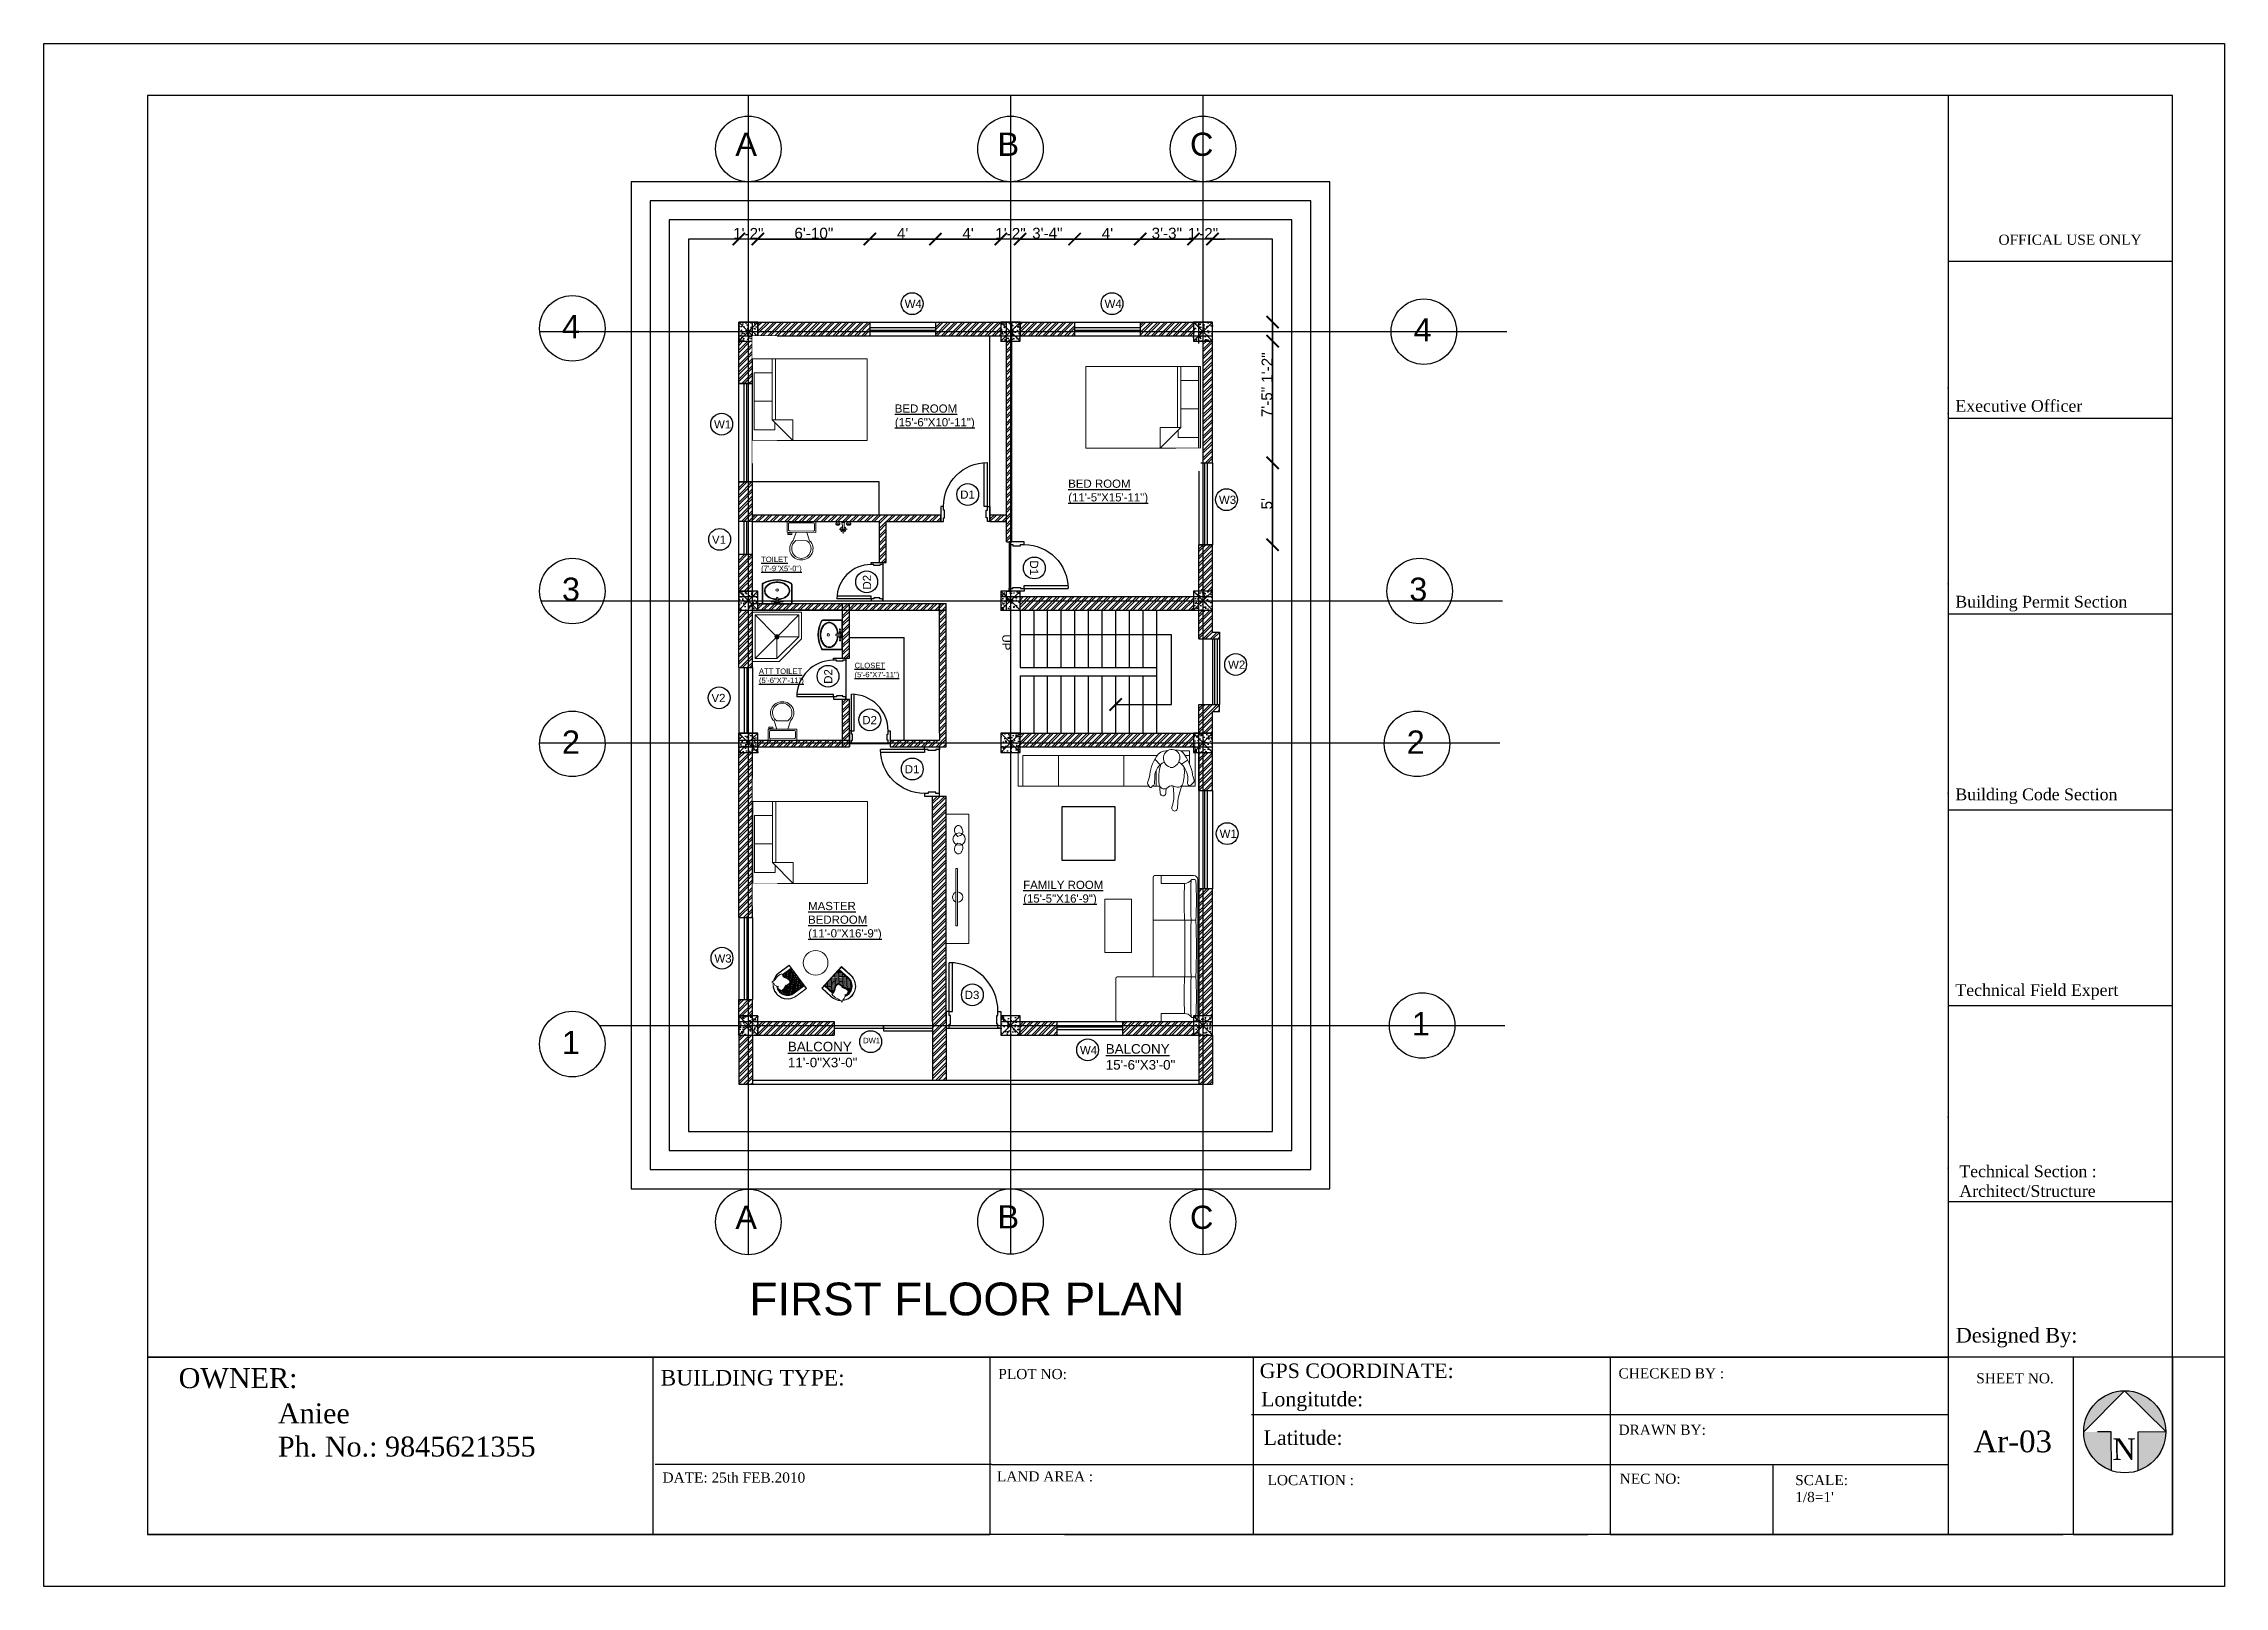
# Paper-space layout '03' of a CAD drawing. Header units: inches. Extents: x 0.1 to 16.5, y 0 to 11.7.
# The model-space entities are those that its viewports show. They can reach past a viewport. Long polylines and large blocks are cut down to what shows.
import ezdxf

# ---------------------------------------------------------------- set-up
doc = ezdxf.new("R2010")
doc.units = ezdxf.units.IN
doc.header["$MEASUREMENT"] = 0
doc.set_wipeout_variables(frame=1)
doc.linetypes.add('HIDDEN', pattern=[0.375, 0.25, -0.125])
for name, color, linetype in [('BORDER', 202, 'Continuous'), ('centerline', 92, 'HIDDEN'), ('column', 210, 'Continuous'), ('DIMENSION', 132, 'Continuous'), ('door and window', 145, 'Continuous'), ('FUR1', 8, 'Continuous'), ('ID-LOOSE', 31, 'Continuous'), ('stairs', 7, 'HIDDEN'), ('walls', 50, 'Continuous')]:
    doc.layers.add(name, color=color, linetype=linetype)
for name, color, linetype, lineweight in [('frame', 12, 'Continuous', 20), ('furniture', 43, 'Continuous', 20), ('HATCH', 30, 'Continuous', 30), ('SHEET', 7, 'Continuous', 5), ('text', 222, 'Continuous', 9), ('wall', 12, 'Continuous', 30)]:
    doc.layers.add(name, color=color, linetype=linetype, lineweight=lineweight)
doc.styles.add('ATTR', font='romans.shx', dxfattribs={"width": 0.8, "height": 2.52})
doc.styles.get("Standard").update_dxf_attribs({"font": 'arial.ttf'})
doc.dimstyles.new('SITEE', dxfattribs={"dimtxt": 4, "dimasz": 4, "dimexe": 0.18, "dimexo": 0.0625, "dimgap": 0.09, "dimtad": 1, "dimdec": 0, "dimzin": 0, "dimdsep": 46, "dimlunit": 4, "dimtxsty": 'Standard', "dimblk": 'ARCHTICK', "dimcen": 0.09, "dimse1": 1, "dimse2": 1, "dimclrd": 256, "dimclre": 256, "dimclrt": 256, "dimadec": 0, "dimazin": 0, "dimtfac": 1, "dimtdec": 0, "dimtofl": 0, "dimtmove": 0, "dimatfit": 3, "dimldrblk": 'ARCHTICK', "dimfxl": 1, "dimtolj": 1, "dimtzin": 0, "dimlwd": -1, "dimlwe": -1, "dimarcsym": 0})

psp = doc.layouts.new('03')

# ---------------------------------------------------------------- texts
at = {"layer": 'BORDER', "insert": (15.69, 1.118), "char_height": 0.16215, "width": 5.76233, "attachment_point": 1, "rotation": 0.2136}
psp.add_mtext('{\\fTimes New Roman|b0|i0|c0|p18;N}', dxfattribs=at)
at = {"layer": 'text', "attachment_point": 1}
for s, insert, char_height, width in [('{\\fTimes New Roman|b0|i0|c0|p18;OFFICAL USE ONLY}', (14.829, 10.21), 0.07669, 2.29527), ('{\\fTimes New Roman|b0|i0|c0|p18;Executive Officer}', (14.503, 8.961), 0.08899, 2.66326), ('{\\fTimes New Roman|b0|i0|c0|p18;Building Permit Section}', (14.503, 7.482), 0.08899, 2.66326), ('{\\fTimes New Roman|b0|i0|c0|p18;Building Code Section}', (14.503, 6.027), 0.08899, 2.66326), ('{\\fTimes New Roman|b0|i0|c0|p18;Technical Field Expert}', (14.503, 4.549), 0.08899, 2.66326), ('{\\fTimes New Roman|b0|i0|c0|p18;Technical Section : Architect/Structure}', (14.533, 3.18), 0.08899, 1.93099), ('{\\fTimes New Roman|b0|i0|c0|p18;Designed By:}', (14.506, 1.953), 0.11123, 3.32907), ('{\\fBookman Old Style|b0|i0|c0|p18;OWNER:}', (1.079, 1.649), 0.15064, 4.90278), ('{\\fBookman Old Style|b0|i0|c0|p18;\\H0.7778x;GPS COORDINATE:}', (9.247, 1.684), 0.14078, 4.22343), ('{\\fBookman Old Style|b0|i0|c0|p18;CHECKED BY : }', (11.958, 1.648), 0.07669, 2.30075), ('{\\fBookman Old Style|b0|i0|c0|p18;\\H0.7778x;BUILDING TYPE:}', (4.72, 1.635), 0.15064, 4.90278), ('{\\fBookman Old Style|b0|i0|c0|p18;PLOT NO:}', (7.272, 1.643), 0.07669, 2.30075), ('{\\fTimes New Roman|b0|i0|c0|p18;SHEET NO.}', (14.661, 1.611), 0.07669, 2.29527), ('{\\fBookman Old Style|b0|i0|c0|p18;Aniee\\PPh. No.: 9845621355}', (1.829, 1.383), 0.15064, 4.90278), ('{\\fBookman Old Style|b0|i0|c0|p18;\\H0.7778x;Longitutde:}', (9.257, 1.47), 0.14078, 4.22343), ('{\\fBookman Old Style|b0|i0|c0|p18;\\H0.7778x;Latitude:}', (9.276, 1.179), 0.14078, 4.22343), ('{\\fBookman Old Style|b0|i0|c0|p18;DRAWN BY: }', (11.958, 1.222), 0.07669, 2.30075), ('{\\fBookman Old Style|b0|i0|c0|p18;Ar-03}', (14.64, 1.178), 0.16434, 1.72556), ('{\\fBookman Old Style|b0|i0|c0|p18;DATE: 25th FEB.2010}', (4.735, 0.861), 0.07669, 2.30075), ('{\\fBookman Old Style|b0|i0|c0|p18;LAND AREA :}', (7.261, 0.87), 0.07669, 2.30075), ('{\\fBookman Old Style|b0|i0|c0|p18;LOCATION :}', (9.306, 0.842), 0.07669, 2.30075), ('{\\fBookman Old Style|b0|i0|c0|p18;NEC NO: }', (11.967, 0.852), 0.07669, 2.30075), ("\\A1;{\\fBookman Old Style|b0|i0|c0|p18;SCALE: \\P1/8\\H1x;=1'}", (13.293, 0.842), 0.07669, 2.30075)]:
    psp.add_mtext(s, dxfattribs=dict(at, insert=insert, char_height=char_height, width=width))

msp = doc.modelspace()

# ---------------------------------------------------------------- texts
at = {"layer": 'DIMENSION', "ltscale": 25, "attachment_point": 1}
for s, width, insert, char_height in [('A', 43.272, (1220.3, 851.8), 17), ('B', 43.272, (1412.3, 851.8), 17), ('C', 43.272, (1553.3, 851.8), 17), ('W4', 7.45, (1344.3, 729.5), 6), ('W4', 7.45, (1490.7, 729.5), 6), ('4', 62.571, (1093.3, 718.3), 17), ('4', 62.571, (1717.1, 715.9), 17), ('W1', 7.45, (1204.7, 641.2), 6), ('{\\LBED ROOM \\P(15\'-6"X10\'-11")}', 176.744, (1337.1, 652.8), 6), ('{\\LBED ROOM \\P(11\'-5"X15\'-11")}', 176.744, (1464.1, 597.8), 6), ('D1', 7.45, (1385, 589.8), 6), ('W3', 7.45, (1574.5, 586), 6), ('V1', 7.45, (1203.2, 556.8), 6), ('{\\LTOILET\\P(7\'-9"X5\'-0")}', 76.841, (1239.2, 541.4), 4), ('3', 62.571, (1093.3, 526), 17), ('3', 62.571, (1713.9, 526), 17), ('{\\LCLOSET\\P(5\'-6"X7\'-11")}', 39.638, (1307.6, 463.7), 4), ('W2', 7.45, (1581.2, 465.3), 6), ('{\\LATT TOILET\\P(5\'-6"X7\'-11")}', 53.205, (1237.6, 459.5), 4), ('V2', 7.45, (1202.8, 440.9), 6), ('D2', 7.45, (1313.3, 424.7), 6), ('2', 62.571, (1093.3, 414.1), 17), ('2', 62.571, (1712, 414.1), 17), ('D1', 7.45, (1344.4, 388.7), 6), ('W1', 7.45, (1575, 341.5), 6), ('{\\LFAMILY ROOM\\P(15\'-5"X16\'-9")}', 71.027, (1431.1, 304.1), 6), ('{\\LMASTER BEDROOM\\P(11\'-0"X16\'-9")}', 71.027, (1273.6, 288.6), 6), ('W3', 7.45, (1205, 250.2), 6), ('D3', 7.45, (1388.3, 223.5), 6), ('1', 62.571, (1715.7, 207.9), 17), ('1', 62.571, (1093.3, 194.2), 17), ('{\\LBALCONY} \\P11\'-0"X3\'-0"', 98.726, (1258.8, 186.2), 7), ('DW1', 7.45, (1313.9, 189.1), 4), ('W4', 7.45, (1472.7, 183.1), 6), ('{\\LBALCONY} \\P15\'-6"X3\'-0"', 98.726, (1491.6, 184.5), 7), ('A', 43.272, (1220.3, 66.1), 17), ('B', 43.272, (1412.3, 66.5), 17), ('C', 43.272, (1553.3, 66.2), 17)]:
    msp.add_mtext_dynamic_manual_height_columns(s, width=width, gutter_width=1, heights=[0], dxfattribs=dict(at, insert=insert, char_height=char_height))
at = {"layer": 'DIMENSION', "ltscale": 25, "char_height": 6, "attachment_point": 1}
for s, width, insert, rotation in [('D2', 7.45, (1313.7, 517.3), 90), ('D1', 7.45, (1442.1, 538.6), 270), ('UP', 37.394, (1421.8, 484.4), 270), ('D2', 7.45, (1285.3, 448.3), 89.5989)]:
    msp.add_mtext_dynamic_manual_height_columns(s, width=width, gutter_width=1, heights=[0], dxfattribs=dict(at, insert=insert, rotation=rotation))
at = {"layer": 'door and window', "ltscale": 30, "insert": (1230.6, 9.9), "char_height": 24, "attachment_point": 1}
msp.add_mtext_dynamic_manual_height_columns('FIRST FLOOR PLAN ', width=454.713, gutter_width=1, heights=[0], dxfattribs=at)

# ---------------------------------------------------------------- blocks, each defined once
blk = doc.blocks.new('column')
at = {"true_color": 0xd19cc7}
h = blk.add_hatch(dxfattribs=at)
h.set_pattern_fill('AR-CONC', color=9)
h.set_pattern_definition([(50, (0, 0), (7.172602, -0.627521), [0.75, -8.25]), (355, (0, 0), (-1.387513, 7.52192), [0.6, -6.6]), (100.45144, (0.598, -0.052), (5.78509, 6.8944), [0.6374, -7.01142]), (46.1842, (0, 2), (10.672413, -1.65519), [1.125, -12.375]), (96.6356, (0.889, 1.862), (9.34662, 9.74119), [0.9561, -10.51714]), (351.1842, (0, 2), (9.34662, 9.74119), [0.9, -9.9]), (21, (1, 1.5), (5.96907, -4.02619), [0.75, -8.25]), (326, (1, 1.5), (2.433153, 7.2515), [0.6, -6.6]), (71.45144, (1.4974, 1.1645), (8.402224, 3.22531), [0.6374, -7.01142]), (37.5, (0, 0), (0.1215986, 3.3289385), [0, -6.52, 0, -6.7, 0, -6.625]), (7.5, (0, 0), (2.630695, 3.944117), [0, -3.82, 0, -6.37, 0, -2.525]), (327.5, (-2.23, 0), (5.3382244, -0.2255487), [0, -2.5, 0, -7.8, 0, -10.35]), (317.5, (-3.23, 0), (5.831862, 1.00105), [0, -3.25, 0, -5.18, 0, -7.35])])
h.paths.add_polyline_path([(1221.4, 510.5), (1207.4, 510.5), (1214.4, 503.5)])
h.paths.add_polyline_path([(1214.4, 503.5), (1207.4, 510.5), (1207.4, 496.5)])
h.paths.add_polyline_path([(1214.4, 503.5), (1207.4, 496.5), (1221.4, 496.5)])
h.paths.add_polyline_path([(1221.4, 510.5), (1214.4, 503.5), (1221.4, 496.5)])
at = {"layer": 'column'}
for p, q in [((1207.4, 510.5), (1221.4, 496.5)), ((1221.4, 510.5), (1207.4, 496.5))]:
    blk.add_line(p, q, dxfattribs=at)
blk.add_lwpolyline([(1207.4, 496.5), (1221.4, 496.5), (1221.4, 510.5), (1207.4, 510.5)], close=True, dxfattribs=at)
blk = doc.blocks.new('Bed - Queen')
at = {"layer": 'furniture', "linetype": 'Continuous'}
for p, q in [((0, -84), (0, 0)), ((0, 0), (60, 0)), ((60, -84), (60, 0)), ((0, -14.4), (44.8, -14.4)), ((10.4, -1.2), (31.2, -1.2)), ((10.4, -14.4), (10.4, -1.2)), ((31.2, -1.2), (52, -1.2)), ((31.2, -14.4), (31.2, -1.2)), ((31.2, -1.2), (31.2, -14.4)), ((60, -29.6), (44.8, -14.4)), ((44.8, -14.4), (44.8, -29.6)), ((52, -1.2), (52, -16.4)), ((44.8, -16.8), (0, -16.8)), ((44.8, -29.6), (60, -29.6)), ((52, -16.4), (46.8, -16.4)), ((0, -84), (60, -84))]:
    blk.add_line(p, q, dxfattribs=at)
blk = doc.blocks.new('A$C77243991')
blk.add_line((75, 200), (75, 779))
blk.add_lwpolyline([(35, 200), (35, 780, -0.449922)], format="xyb")
for points in [[(0, 200), (0, 0), (35, 0), (35, 50), (50, 50), (50, 150), (35, 150), (35, 200)], [(650, 200), (650, 0), (615, 0), (615, 50), (600, 50), (600, 150), (615, 150), (615, 200)]]:
    blk.add_lwpolyline(points, close=True)
blk.add_lwpolyline([(35, 200), (75, 200)])
blk.add_arc((35, 200), 580, 0, 90)
blk = doc.blocks.new('CCDD')
at = {"layer": 'furniture', "linetype": 'Continuous', "lineweight": 5}
h = blk.add_hatch(dxfattribs=at)
h.set_pattern_fill('GRATE', color=254, scale=0.9, angle=-224.90866, style=0)
h.set_pattern_definition([(135.091341, (-730.14168, 17.784476), (-0.0198556484, -0.0199190575), []), (225.091341, (-730.14168, 17.78448), (0.07967623, -0.079422594), [])])
h.paths.add_polyline_path([(-134.349, 139.637), (-133.982, 139.637), (-133.983, 139.031), (-134.31, 139.031, -0.186773), (-134.273, 139.156, 0.266644), (-134.252, 139.333, 0.107213), (-134.431, 139.338, 0.118848), (-134.591, 139.374, 0.168462), (-134.633, 139.238, -0.508915)])
at = {"layer": 'furniture', "lineweight": 5, "transparency": 33554483}
blk.add_hatch(color=256, dxfattribs=at).paths.add_polyline_path([(-134.431, 139.338, 0.116992), (-134.588, 139.374), (-134.588, 139.392, -0.112733), (-134.429, 139.356, -0.108786), (-134.239, 139.349, -0.27924), (-134.258, 139.145, 0.189455), (-134.292, 139.031), (-134.31, 139.031, -0.186773), (-134.273, 139.156, 0.266644), (-134.252, 139.333, 0.107213)])
at = {"layer": 'furniture', "lineweight": 5}
for p, q in [((-133.982, 139.749), (-134.35, 139.75)), ((-133.982, 139.637), (-134.349, 139.637)), ((-133.973, 139.758), (-134.345, 139.759)), ((-133.982, 139.654), (-134.345, 139.655)), ((-133.973, 139.645), (-134.345, 139.646)), ((-133.982, 139.637), (-133.983, 139.031)), ((-133.982, 139.654), (-133.982, 139.749)), ((-133.974, 138.909), (-133.973, 139.758)), ((-133.983, 138.918), (-134.351, 138.919)), ((-133.974, 138.909), (-134.347, 138.91)), ((-133.983, 139.031), (-134.31, 139.031)), ((-133.974, 139.022), (-134.309, 139.022)), ((-133.983, 139.013), (-134.307, 139.013)), ((-133.983, 139.013), (-133.983, 138.918))]:
    blk.add_line(p, q, dxfattribs=at)
for centre, radius, start, end in [((-134.346, 139.334), 0.424, 89.90866, 222.46871), ((-134.346, 139.334), 0.415, 89.90866, 221.72051), ((-134.346, 139.334), 0.321, 89.90866, 206.42763), ((-134.346, 139.334), 0.312, 89.90866, 204.55707), ((-134.346, 139.334), 0.303, 89.90866, 198.49582), ((-134.415, 139.245), 0.218, 143.57275, 191.9582), ((-134.587, 139.025), 0.349, 56.30184, 90.5706), ((-134.587, 139.025), 0.367, 64.41135, 90.1285), ((-134.351, 138.923), 0.422, 76.4327, 100.91057), ((-134.351, 138.923), 0.44, 75.28614, 100.12042), ((-134.417, 139.263), 0.179, 323.55405, 23.27487), ((-134.417, 139.263), 0.197, 323.55405, 25.90541), ((-134.796, 139.093), 0.144, 324.24507, 357.75111), ((-134.63, 138.684), 0.328, 67.86667, 98.60705), ((-134.469, 139.108), 0.184, 133.46004, 186.55368), ((-134.346, 139.334), 0.424, 229.32117, 269.90866), ((-134.346, 139.334), 0.415, 230.91021, 269.90866), ((-134.399, 139.343), 0.371, 253.13158, 285.43937), ((-134.13, 139.046), 0.181, 142.38609, 199.49994), ((-134.13, 139.046), 0.163, 142.38609, 185.23594)]:
    blk.add_arc(centre, radius, start, end, dxfattribs=at)
blk = doc.blocks.new('A$C08A751C7')
at = {"layer": 'furniture'}
for p, q in [((529.9, 269.1), (529.9, 211.4)), ((561.5, 270), (530.9, 270)), ((562.5, 269.1), (562.5, 212.9)), ((455.7, 241.6), (455.7, 212.9)), ((501.7, 242.6), (456.7, 242.6)), ((488.3, 242.7), (488.3, 211.4)), ((501.7, 242.6), (529.9, 242.6)), ((461.4, 236.9), (455.7, 236.9)), ((461.4, 236.9), (461.4, 219.6)), ((556.7, 236.9), (562.5, 236.9)), ((556.7, 236.9), (556.7, 219.6)), ((458.6, 214.3), (458.6, 212.3)), ((458.6, 210), (501.7, 210)), ((501.7, 219.6), (488.3, 219.6)), ((501.7, 219.6), (529.9, 219.6)), ((559.6, 210), (501.7, 210)), ((559.6, 214.3), (559.6, 212.3))]:
    blk.add_line(p, q, dxfattribs=at)
for centre, radius, start, end in [((530.9, 269.1), 0.958, 90, 180), ((561.5, 269.1), 0.958, 0, 90), ((456.7, 241.6), 0.958, 90, 180), ((458.6, 212.9), 2.88, 180, 270), ((459.1, 214.3), 0.575, 92.703, 180), ((459.5, 212.3), 0.958, 180, 270), ((455.7, 219.5), 5.78, 306.6573, 1.2862), ((473.4, -71.9), 287.1, 87.0373, 92.8593), ((473.9, 480), 269, 266.9364, 273.0636), ((474.9, -15), 235, 86.7268, 93.2732), ((509.1, -349.4), 564.6, 87.8872, 92.1128), ((509.1, 776.2), 565.2, 267.8894, 272.1106), ((543.3, -15), 235, 86.7268, 93.2732), ((544.8, -71.9), 287.1, 87.1407, 92.9627), ((544.3, 480), 269, 266.9364, 273.0636), ((562.5, 219.5), 5.78, 178.7138, 233.3427), ((558.7, 212.3), 0.958, 270, 0), ((559, 214.3), 0.575, 0, 87.297), ((559.6, 212.9), 2.88, 270, 0)]:
    blk.add_arc(centre, radius, start, end, dxfattribs=at)
blk = doc.blocks.new('A$C61D7675E')
at = {"layer": 'furniture'}
for p, q in [((10.4, 2.4), (9.1, 2.4)), ((12.9, 1.3), (9.1, 1.3)), ((9.2, 1.3), (12.8, 1.3)), ((10.4, 1.9), (10.5, 4.6)), ((11.2, 4.9), (10.8, 4.9)), ((11.6, 1.9), (11.5, 4.6)), ((12.9, 2.4), (11.6, 2.4))]:
    blk.add_line(p, q, dxfattribs=at)
for points in [[(0.5, 15.3, -0.258045), (21.5, 15.3, -0.272919), (22, 14.4), (22, 1, -0.414214), (21, 0), (1, 0, -0.414214), (0, 1), (0, 14.4, -0.272919)], [(0.8, 14.9, -0.258045), (21.2, 14.9, -0.272919), (21.5, 14.4), (21.5, 1, -0.414214), (21, 0.5), (1, 0.5, -0.414214), (0.5, 1), (0.5, 14.4, -0.272919)]]:
    blk.add_lwpolyline(points, format="xyb", close=True, dxfattribs=at)
for points in [[(20.3, 9.8, 0.136762), (19.6, 12.2, 0.10699), (17.5, 14.5, 0.081229), (14.6, 15.8, 0.069256), (11, 16.3, 0.069256), (7.4, 15.8, 0.081229), (4.5, 14.5, 0.10699), (2.4, 12.2, 0.136762), (1.7, 9.8, 0.136762), (2.4, 7.3, 0.10699), (4.5, 5.1, 0.081229), (7.4, 3.8, 0.058591), (10.4, 3.3, 0.069256)], [(19.8, 9.8, 0.136762), (19.2, 12, 0.10699), (17.2, 14, 0.081229), (14.5, 15.3, 0.069256), (11, 15.8, 0.069256), (7.5, 15.3, 0.081229), (4.8, 14, 0.10699), (2.8, 12, 0.136762), (2.2, 9.8, 0.136762), (2.8, 7.6, 0.10699), (4.8, 5.5, 0.081229), (7.5, 4.2, 0.0587), (10.5, 3.8, 0.069256)], [(11.5, 3.8, 0.0587), (14.5, 4.2, 0.081229), (17.2, 5.5, 0.10699), (19.2, 7.6, 0.136762), (19.8, 9.8, 0.136762)], [(11.6, 3.3, 0.058591), (14.6, 3.8, 0.081229), (17.5, 5.1, 0.10699), (19.6, 7.3, 0.136762), (20.3, 9.8, 0.136762)]]:
    blk.add_lwpolyline(points, format="xyb", dxfattribs=at)
for centre, radius in [((9.1, 1.9), 0.244), ((11, 10.4), 0.895), ((12.9, 1.9), 0.244)]:
    blk.add_circle(centre, radius, dxfattribs=at)
for centre, radius, start, end in [((7, 1.9), 0.333, 70.6458, 289.3542), ((8.2, 5.3), 3.34, 250.6458, 285.4991), ((8.2, -1.6), 3.34, 74.5009, 109.3542), ((9.1, 1.9), 0.592, 90, 166.5802), ((9.1, 1.9), 0.592, 193.4198, 301.9554), ((9.1, 1.9), 0.372, 207.1847, 152.8153), ((7.4, 23.9), 21.5, 275.1331, 277.0035), ((7.5, 21.1), 19.8, 275.6455, 277.1012), ((9.9, 1.9), 0.494, 277.1012, 356.9287), ((9.9, 3), 0.494, 277.0035, 356.9287), ((10.8, 4.6), 0.276, 90, 179.5997), ((11.2, 4.6), 0.276, 0.4003, 90), ((12.1, 3), 0.494, 183.0713, 262.9965), ((12.1, 1.9), 0.494, 183.0713, 262.8988), ((14.6, 23.9), 21.5, 262.9965, 264.8669), ((14.5, 21.1), 19.8, 262.8988, 264.3545), ((12.9, 1.9), 0.372, 27.1847, 332.8153), ((12.9, 1.9), 0.592, 238.0446, 346.5802), ((12.9, 1.9), 0.592, 13.4198, 90), ((13.8, 5.3), 3.34, 254.5009, 289.3542), ((13.8, -1.6), 3.34, 70.6458, 105.4991), ((15, 1.9), 0.333, 250.6458, 109.3542)]:
    blk.add_arc(centre, radius, start, end, dxfattribs=at)
blk = doc.blocks.new('WCLOSF1T')
for p, q in [((-10, -9.5), (-10, -8.5)), ((-10, -8.5), (-8, -8.5)), ((-7, -9.5), (-10, -9.5)), ((-8, -8.5), (-8, -8)), ((-7, -8), (-7, -9.5)), ((-4, -8), (-6, -14)), ((4, -14), (-4, -14)), ((4, -8), (6, -14)), ((9.5, -6), (9.5, -2))]:
    blk.add_line(p, q)
blk.add_lwpolyline([(10.5, -8), (10.5, 0), (-10.5, 0), (-10.5, -8)], close=True)
for points in [[(-9.5, -2), (-9.5, -6)], [(8.5, -1), (-8.5, -1)], [(-8.5, -7), (8.5, -7)]]:
    blk.add_lwpolyline(points)
for centre, radius, start, end in [((-8.625, -1.875), 0.8839, 81.8699, 188.1301), ((-8.625, -6.125), 0.8839, 171.869898, 278.1301), ((-0.4772, -19.9188), 8.0953, 133.01722, 273.38), ((0.0374, -19.8731), 7.127, 124.50543, 269.7), ((0.4773, -19.9188), 8.0953, 266.62, 46.9828), ((-0.0373, -19.8731), 7.127, 270.3, 55.4946), ((8.625, -1.875), 0.8839, 351.8699, 98.1301), ((8.625, -6.125), 0.8839, 261.8699, 8.1301)]:
    blk.add_arc(centre, radius, start, end)
at = {"style": 'ATTR', "width": 0.8, "flags": 9}
for tag in ['ESTPARA1', 'ESTMISC', 'ESTCODE']:
    blk.add_attdef(tag, (0, 0), '', height=0.7175, dxfattribs=at)
blk = doc.blocks.new('Wall Faucet 1 PV')
for p, q in [((-5.5, -2), (-5.5, -1)), ((-5.5, -1), (-5, -1)), ((-2.5, -2), (-5.5, -2)), ((-5, -2), (-5, -2.5)), ((-5, -2.5), (-3, -2.5)), ((-3, -1), (-2.5, -1)), ((-3, -2.5), (-3, -2)), ((-2.5, -1), (-2.5, -2)), ((-1, -0.5), (1, -0.5)), ((0.75, -5.5), (-0.75, -5.5)), ((2.5, -2), (2.5, -1)), ((2.5, -1), (3, -1)), ((5.5, -2), (2.5, -2)), ((3, -2), (3, -2.5)), ((3, -2.5), (5, -2.5)), ((5, -1), (5.5, -1)), ((5, -2.5), (5, -2)), ((5.5, -1), (5.5, -2))]:
    blk.add_line(p, q)
for points in [[(-3, 0), (-3, -1), (-5, -1), (-5, 0)], [(-0.25, -0.5), (-0.25, 0), (0.25, 0), (0.25, -0.5)], [(5, 0), (5, -1), (3, -1), (3, 0)]]:
    blk.add_lwpolyline(points, close=True)
for centre, start, end in [((-13.2658, -3.6195), 351.4554, 14.26943), ((13.2658, -3.6195), 165.7306, 188.5446)]:
    blk.add_arc(centre, 12.6562, start, end)
at = {"style": 'ATTR', "width": 0.8, "flags": 9}
blk.add_attdef('ESTCODE', (0, 0), '', height=0.000022, dxfattribs=at)
blk = doc.blocks.new('A$C7886326B')
at = {"layer": 'frame'}
for p, q in [((0, -5.5), (-3, -5.5)), ((0, -5.5), (0, -8.5)), ((3, -5.5), (0, -5.5))]:
    blk.add_line(p, q, dxfattribs=at)
for radius, start, end in [(2, 107.7453, 72.2544), (1, 131.3022, 48.697)]:
    blk.add_arc((0, -5.5), radius, start, end, dxfattribs=at)
at = {"layer": 'furniture', "linetype": 'Continuous'}
blk.add_blockref('Wall Faucet 1 PV', (0, 0), dxfattribs=at)
blk = doc.blocks.new('A$C42A62FEB')
at = {"layer": 'wall', "linetype": 'Continuous', "rotation": 90}
blk.add_blockref('A$C7886326B', (0, 0), dxfattribs=at)
blk = doc.blocks.new('person12')
for p, q in [((-9, 16.6), (-7.2, 18.5)), ((-2.1, 18), (-5.5, 18.9)), ((-27, 6.2), (-22, 6.5)), ((-9.3, 9.6), (-18.2, 7.1)), ((-9.8, 2.9), (-16.4, 3.4)), ((6.8, 9.4), (9.7, 13.9)), ((17.5, 4.1), (17.4, 6.6)), ((-12, -2.5), (-14.5, -2.6)), ((-8.6, -16.4), (-10.5, -15.2)), ((-8.2, -11.2), (-2.7, -11)), ((-7.8, -16.4), (-7.8, -16.4)), ((-7.5, -16.6), (-3.7, -15.3)), ((-5.9, -10.9), (-5.9, -10.9)), ((-5.9, -10.9), (-5.9, -10.9)), ((6.1, -7), (10.5, -11)), ((17.2, -1), (16.7, -4.3))]:
    blk.add_line(p, q)
for centre, radius, start, end in [((-6, 17.2), 1.73, 74.6488, 135.191), ((1.7, 31.7), 14.3, 254.6488, 258.7098), ((-9.1, -22.4), 41, 53.4823, 78.7098), ((-26.8, 4), 2.18, 93.1353, 291.7806), ((-18.1, -17.8), 21.3, 85.3147, 111.7806), ((-22.9, 23.6), 17.2, 273.1353, 285.909), ((-6.3, 6.2), 4.57, 101.6194, 211.1132), ((-13.4, 1.9), 3.76, 311.773, 31.1132), ((-7.9, 15.5), 1.64, 135.191, 280.5352), ((-4.6, -2), 16.1, 35.3591, 100.5352), ((1, -29.5), 41, 85.358, 101.6194), ((7.4, 1.8), 3.3, 154.5338, 197.9036), ((11.4, 3), 7.46, 197.9036, 286.6404), ((12.3, -0.6), 8.73, 103.6582, 154.5338), ((11.7, 1.9), 6.23, 286.6404, 103.6582), ((12.2, 6.3), 5.21, 3.6797, 53.4823), ((-15.3, -4.8), 2.11, 98.8442, 264.2352), ((-14.2, -11.8), 9.21, 92.4022, 98.8442), ((-7.4, 73.1), 80.4, 264.2352, 268.0342), ((-8.3, -3.8), 3.88, 131.773, 262.9174), ((-9.9, -14.2), 1.16, 85.0614, 236.7735), ((-8.1, -12.9), 1.63, 92.1383, 186.3), ((-4.1, 30.7), 38.7, 262.9174, 286.0136), ((-7.9, -15.3), 1.3, 236.7735, 288.0511), ((0.2, -27.2), 12.5, 96.1349, 108.0511), ((-3.2, 1.6), 12.7, 272.1383, 334.7594), ((-4.4, 15.1), 30.1, 276.1348, 308.5038), ((10.3, -3.3), 6.48, 308.5038, 351.3134)]:
    blk.add_arc(centre, radius, start, end)
at = {"style": 'ATTR', "width": 0.8, "flags": 9}
blk.add_attdef('ESTCODE', (0, 0), '', height=0.7, dxfattribs=at)
blk = doc.blocks.new('person-12(top)')
blk.add_blockref('person12', (15.5, 6.9))
blk = doc.blocks.new('36X36 Corner Shower PV')
for p, q in [((2, -2), (16.9513, -16.9513)), ((19.0563, -16.9436), (34, -2)), ((2, -34), (16.9391, -19.0609)), ((18, -18), (17, -18)), ((18, -18), (18, -17)), ((19, -18), (18, -18)), ((18, -19), (18, -18)), ((18, -34), (34, -18)), ((18, -34), (18, -19.5)), ((34, -18), (19.5, -18)), ((19.5, -36), (36, -19.5))]:
    blk.add_line(p, q)
for points in [[(19.5, -36), (0, -36), (0, 0), (36, 0), (36, -19.5)], [(18, -34), (2, -34), (2, -2), (34, -2), (34, -18)]]:
    blk.add_lwpolyline(points)
for radius in [1.5, 1]:
    blk.add_circle((18, -18), radius)
at = {"style": 'ATTR', "width": 0.8, "flags": 9}
blk.add_attdef('ESTCODE', (0, 0), '', height=0.000000923, dxfattribs=at)
blk = doc.blocks.new('_ArchTick')
at = {"color": 0, "linetype": 'ByBlock', "const_width": 0.15}
blk.add_lwpolyline([(-0.5, -0.5), (0.5, 0.5)], dxfattribs=at)
blk = doc.blocks.new('*D83')
at = {"layer": 'DEFPOINTS', "color": 0, "ltscale": 25, "transparency": 16777216}
for p in [(1318.8, 773.9), (1236.8, 713.1), (1318.8, 713.1)]:
    blk.add_point(p, dxfattribs=at)
at = {"layer": 'DIMENSION', "ltscale": 25, "transparency": 16777216}
blk.add_line((1236.8, 773.9), (1318.8, 773.9), dxfattribs=at)
at = {"layer": 'DIMENSION', "ltscale": 25, "transparency": 16777216, "xscale": 9, "yscale": 9, "zscale": 9, "rotation": 180}
blk.add_blockref('_ArchTick', (1236.8, 773.9), dxfattribs=at)
at = {"layer": 'DIMENSION', "ltscale": 25, "transparency": 16777216, "xscale": 9, "yscale": 9, "zscale": 9}
blk.add_blockref('_ArchTick', (1318.8, 773.9), dxfattribs=at)
at = {"layer": 'DIMENSION', "ltscale": 25, "transparency": 16777216, "insert": (1277.8, 778.1), "char_height": 8, "attachment_point": 5}
blk.add_mtext('\\A1;6\'-10"', dxfattribs=at)
blk = doc.blocks.new('*D84')
at = {"layer": 'DEFPOINTS', "color": 0, "ltscale": 25, "transparency": 16777216}
for p in [(1366.8, 773.9), (1318.8, 713.1), (1366.8, 713.1)]:
    blk.add_point(p, dxfattribs=at)
at = {"layer": 'DIMENSION', "ltscale": 25, "transparency": 16777216}
blk.add_line((1318.8, 773.9), (1366.8, 773.9), dxfattribs=at)
at = {"layer": 'DIMENSION', "ltscale": 25, "transparency": 16777216, "xscale": 9, "yscale": 9, "zscale": 9, "rotation": 180}
blk.add_blockref('_ArchTick', (1318.8, 773.9), dxfattribs=at)
at = {"layer": 'DIMENSION', "ltscale": 25, "transparency": 16777216, "xscale": 9, "yscale": 9, "zscale": 9}
blk.add_blockref('_ArchTick', (1366.8, 773.9), dxfattribs=at)
at = {"layer": 'DIMENSION', "ltscale": 25, "transparency": 16777216, "insert": (1342.8, 778), "char_height": 8, "attachment_point": 5}
blk.add_mtext("\\A1;4'", dxfattribs=at)
blk = doc.blocks.new('*D85')
at = {"layer": 'DEFPOINTS', "color": 0, "ltscale": 25, "transparency": 16777216}
for p in [(1414.8, 773.9), (1366.8, 713.1), (1414.8, 713.1)]:
    blk.add_point(p, dxfattribs=at)
at = {"layer": 'DIMENSION', "ltscale": 25, "transparency": 16777216}
blk.add_line((1366.8, 773.9), (1414.8, 773.9), dxfattribs=at)
at = {"layer": 'DIMENSION', "ltscale": 25, "transparency": 16777216, "xscale": 9, "yscale": 9, "zscale": 9, "rotation": 180}
blk.add_blockref('_ArchTick', (1366.8, 773.9), dxfattribs=at)
at = {"layer": 'DIMENSION', "ltscale": 25, "transparency": 16777216, "xscale": 9, "yscale": 9, "zscale": 9}
blk.add_blockref('_ArchTick', (1414.8, 773.9), dxfattribs=at)
at = {"layer": 'DIMENSION', "ltscale": 25, "transparency": 16777216, "insert": (1390.8, 778), "char_height": 8, "attachment_point": 5}
blk.add_mtext("\\A1;4'", dxfattribs=at)
blk = doc.blocks.new('*D86')
at = {"layer": 'DEFPOINTS', "color": 0, "ltscale": 25, "transparency": 16777216}
for p in [(1468.8, 773.9), (1428.8, 713.1), (1468.8, 713.1)]:
    blk.add_point(p, dxfattribs=at)
at = {"layer": 'DIMENSION', "ltscale": 25, "transparency": 16777216}
blk.add_line((1428.8, 773.9), (1468.8, 773.9), dxfattribs=at)
at = {"layer": 'DIMENSION', "ltscale": 25, "transparency": 16777216, "xscale": 9, "yscale": 9, "zscale": 9, "rotation": 180}
blk.add_blockref('_ArchTick', (1428.8, 773.9), dxfattribs=at)
at = {"layer": 'DIMENSION', "ltscale": 25, "transparency": 16777216, "xscale": 9, "yscale": 9, "zscale": 9}
blk.add_blockref('_ArchTick', (1468.8, 773.9), dxfattribs=at)
at = {"layer": 'DIMENSION', "ltscale": 25, "transparency": 16777216, "insert": (1448.8, 778.1), "char_height": 8, "attachment_point": 5}
blk.add_mtext('\\A1;3\'-4"', dxfattribs=at)
blk = doc.blocks.new('*D87')
at = {"layer": 'DEFPOINTS', "color": 0, "ltscale": 25, "transparency": 16777216}
for p in [(1516.8, 773.9), (1468.8, 713.1), (1516.8, 713.1)]:
    blk.add_point(p, dxfattribs=at)
at = {"layer": 'DIMENSION', "ltscale": 25, "transparency": 16777216}
blk.add_line((1468.8, 773.9), (1516.8, 773.9), dxfattribs=at)
at = {"layer": 'DIMENSION', "ltscale": 25, "transparency": 16777216, "xscale": 9, "yscale": 9, "zscale": 9, "rotation": 180}
blk.add_blockref('_ArchTick', (1468.8, 773.9), dxfattribs=at)
at = {"layer": 'DIMENSION', "ltscale": 25, "transparency": 16777216, "xscale": 9, "yscale": 9, "zscale": 9}
blk.add_blockref('_ArchTick', (1516.8, 773.9), dxfattribs=at)
at = {"layer": 'DIMENSION', "ltscale": 25, "transparency": 16777216, "insert": (1492.8, 778), "char_height": 8, "attachment_point": 5}
blk.add_mtext("\\A1;4'", dxfattribs=at)
blk = doc.blocks.new('*D88')
at = {"layer": 'DEFPOINTS', "color": 0, "ltscale": 25, "transparency": 16777216}
for p in [(1555.8, 773.9), (1516.8, 713.1), (1555.8, 713.1)]:
    blk.add_point(p, dxfattribs=at)
at = {"layer": 'DIMENSION', "ltscale": 25, "transparency": 16777216}
blk.add_line((1516.8, 773.9), (1555.8, 773.9), dxfattribs=at)
at = {"layer": 'DIMENSION', "ltscale": 25, "transparency": 16777216, "xscale": 9, "yscale": 9, "zscale": 9, "rotation": 180}
blk.add_blockref('_ArchTick', (1516.8, 773.9), dxfattribs=at)
at = {"layer": 'DIMENSION', "ltscale": 25, "transparency": 16777216, "xscale": 9, "yscale": 9, "zscale": 9}
blk.add_blockref('_ArchTick', (1555.8, 773.9), dxfattribs=at)
at = {"layer": 'DIMENSION', "ltscale": 25, "transparency": 16777216, "insert": (1536.3, 778.1), "char_height": 8, "attachment_point": 5}
blk.add_mtext('\\A1;3\'-3"', dxfattribs=at)
blk = doc.blocks.new('*D89')
at = {"layer": 'DEFPOINTS', "color": 0, "ltscale": 25, "transparency": 16777216}
for p in [(1569.8, 713.1), (1569.8, 699.1), (1613.8, 699.1)]:
    blk.add_point(p, dxfattribs=at)
at = {"layer": 'DIMENSION', "ltscale": 25, "transparency": 16777216}
for p, q in [((1613.8, 713.1), (1613.8, 699.1)), ((1613.8, 699.1), (1613.8, 669.4))]:
    blk.add_line(p, q, dxfattribs=at)
at = {"layer": 'DIMENSION', "ltscale": 25, "transparency": 16777216, "xscale": 9, "yscale": 9, "zscale": 9}
for p, rotation in [((1613.8, 713.1), 90), ((1613.8, 699.1), 270)]:
    blk.add_blockref('_ArchTick', p, dxfattribs=dict(at, rotation=rotation))
at = {"layer": 'DIMENSION', "ltscale": 25, "transparency": 16777216, "insert": (1609.7, 679.8), "char_height": 8, "attachment_point": 5, "rotation": 90}
blk.add_mtext('\\A1;1\'-2"', dxfattribs=at)
blk = doc.blocks.new('*D90')
at = {"layer": 'DEFPOINTS', "color": 0, "ltscale": 25, "transparency": 16777216}
for p in [(1569.8, 699.1), (1569.8, 610.1), (1613.8, 610.1)]:
    blk.add_point(p, dxfattribs=at)
at = {"layer": 'DIMENSION', "ltscale": 25, "transparency": 16777216}
blk.add_line((1613.8, 699.1), (1613.8, 610.1), dxfattribs=at)
at = {"layer": 'DIMENSION', "ltscale": 25, "transparency": 16777216, "xscale": 9, "yscale": 9, "zscale": 9}
for p, rotation in [((1613.8, 699.1), 90), ((1613.8, 610.1), 270)]:
    blk.add_blockref('_ArchTick', p, dxfattribs=dict(at, rotation=rotation))
at = {"layer": 'DIMENSION', "ltscale": 25, "transparency": 16777216, "insert": (1609.6, 654.6), "char_height": 8, "attachment_point": 5, "rotation": 90}
blk.add_mtext('\\A1;7\'-5"', dxfattribs=at)
blk = doc.blocks.new('*D91')
at = {"layer": 'DEFPOINTS', "color": 0, "ltscale": 25, "transparency": 16777216}
for p in [(1569.8, 610.1), (1569.8, 550.1), (1613.8, 550.1)]:
    blk.add_point(p, dxfattribs=at)
at = {"layer": 'DIMENSION', "ltscale": 25, "transparency": 16777216}
blk.add_line((1613.8, 610.1), (1613.8, 550.1), dxfattribs=at)
at = {"layer": 'DIMENSION', "ltscale": 25, "transparency": 16777216, "xscale": 9, "yscale": 9, "zscale": 9}
for p, rotation in [((1613.8, 610.1), 90), ((1613.8, 550.1), 270)]:
    blk.add_blockref('_ArchTick', p, dxfattribs=dict(at, rotation=rotation))
at = {"layer": 'DIMENSION', "ltscale": 25, "transparency": 16777216, "insert": (1609.6, 580.1), "char_height": 8, "attachment_point": 5, "rotation": 90}
blk.add_mtext("\\A1;5'", dxfattribs=at)
blk = doc.blocks.new('*D92')
at = {"layer": 'DEFPOINTS', "color": 0, "ltscale": 30, "transparency": 16777216}
for p in [(1236.8, 773.9), (1222.8, 713.1), (1236.8, 713.1)]:
    blk.add_point(p, dxfattribs=at)
at = {"layer": 'DIMENSION', "ltscale": 30, "transparency": 16777216}
for p, q in [((1222.8, 773.9), (1213.8, 773.9)), ((1236.8, 773.9), (1245.8, 773.9))]:
    blk.add_line(p, q, dxfattribs=at)
at = {"layer": 'DIMENSION', "ltscale": 30, "transparency": 16777216, "xscale": 9, "yscale": 9, "zscale": 9}
blk.add_blockref('_ArchTick', (1222.8, 773.9), dxfattribs=at)
at = {"layer": 'DIMENSION', "ltscale": 30, "transparency": 16777216, "xscale": 9, "yscale": 9, "zscale": 9, "rotation": 180}
blk.add_blockref('_ArchTick', (1236.8, 773.9), dxfattribs=at)
at = {"layer": 'DIMENSION', "ltscale": 30, "transparency": 16777216, "insert": (1229.8, 778), "char_height": 8, "attachment_point": 5}
blk.add_mtext('\\A1;1\'-2"', dxfattribs=at)
blk = doc.blocks.new('*D93')
at = {"layer": 'DEFPOINTS', "color": 0, "ltscale": 30, "transparency": 16777216}
for p in [(1428.8, 773.9), (1414.8, 713.1), (1428.8, 713.1)]:
    blk.add_point(p, dxfattribs=at)
at = {"layer": 'DIMENSION', "ltscale": 30, "transparency": 16777216}
for p, q in [((1414.8, 773.9), (1405.8, 773.9)), ((1428.8, 773.9), (1437.8, 773.9))]:
    blk.add_line(p, q, dxfattribs=at)
at = {"layer": 'DIMENSION', "ltscale": 30, "transparency": 16777216, "xscale": 9, "yscale": 9, "zscale": 9}
blk.add_blockref('_ArchTick', (1414.8, 773.9), dxfattribs=at)
at = {"layer": 'DIMENSION', "ltscale": 30, "transparency": 16777216, "xscale": 9, "yscale": 9, "zscale": 9, "rotation": 180}
blk.add_blockref('_ArchTick', (1428.8, 773.9), dxfattribs=at)
at = {"layer": 'DIMENSION', "ltscale": 30, "transparency": 16777216, "insert": (1421.8, 778), "char_height": 8, "attachment_point": 5}
blk.add_mtext('\\A1;1\'-2"', dxfattribs=at)
blk = doc.blocks.new('*D94')
at = {"layer": 'DEFPOINTS', "color": 0, "ltscale": 30, "transparency": 16777216}
for p in [(1569.8, 773.9), (1555.8, 713.1), (1569.8, 713.1)]:
    blk.add_point(p, dxfattribs=at)
at = {"layer": 'DIMENSION', "ltscale": 30, "transparency": 16777216}
for p, q in [((1555.8, 773.9), (1546.8, 773.9)), ((1569.8, 773.9), (1578.8, 773.9))]:
    blk.add_line(p, q, dxfattribs=at)
at = {"layer": 'DIMENSION', "ltscale": 30, "transparency": 16777216, "xscale": 9, "yscale": 9, "zscale": 9}
blk.add_blockref('_ArchTick', (1555.8, 773.9), dxfattribs=at)
at = {"layer": 'DIMENSION', "ltscale": 30, "transparency": 16777216, "xscale": 9, "yscale": 9, "zscale": 9, "rotation": 180}
blk.add_blockref('_ArchTick', (1569.8, 773.9), dxfattribs=at)
at = {"layer": 'DIMENSION', "ltscale": 30, "transparency": 16777216, "insert": (1562.8, 778), "char_height": 8, "attachment_point": 5}
blk.add_mtext('\\A1;1\'-2"', dxfattribs=at)

# ---------------------------------------------------------------- dimensions: what is measured, and where the dimension line sits
at = {"layer": 'DIMENSION', "ltscale": 30}
for base, p1, p2, picture, middle in [((1236.8, 773.9), (1222.8, 713.1), (1236.8, 713.1), '*D92', (1229.8, 778)), ((1428.8, 773.9), (1414.8, 713.1), (1428.8, 713.1), '*D93', (1421.8, 778)), ((1569.8, 773.9), (1555.8, 713.1), (1569.8, 713.1), '*D94', (1562.8, 778))]:
    dim = msp.add_linear_dim(base=base, p1=p1, p2=p2, dimstyle='SITEE', override={"dimtxt": 8, "dimasz": 9, "dimtix": 1}, dxfattribs=at)
    dim.commit()
    dim.dimension.update_dxf_attribs({"geometry": picture, "text_midpoint": middle})
at = {"layer": 'DIMENSION', "ltscale": 25}
for base, p1, p2, override, picture, middle in [((1318.8, 773.9), (1236.8, 713.1), (1318.8, 713.1), {"dimtxt": 8, "dimasz": 9}, '*D83', (1277.8, 778.1)), ((1366.8, 773.9), (1318.8, 713.1), (1366.8, 713.1), {"dimtxt": 8, "dimasz": 9, "dimtmove": 1}, '*D84', (1342.8, 778)), ((1414.8, 773.9), (1366.8, 713.1), (1414.8, 713.1), {"dimtxt": 8, "dimasz": 9, "dimtmove": 1}, '*D85', (1390.8, 778)), ((1468.8, 773.9), (1428.8, 713.1), (1468.8, 713.1), {"dimtxt": 8, "dimasz": 9, "dimtmove": 1}, '*D86', (1448.8, 778.1)), ((1516.8, 773.9), (1468.8, 713.1), (1516.8, 713.1), {"dimtxt": 8, "dimasz": 9, "dimtmove": 1}, '*D87', (1492.8, 778)), ((1555.8, 773.9), (1516.8, 713.1), (1555.8, 713.1), {"dimtxt": 8, "dimasz": 9, "dimtmove": 1}, '*D88', (1536.3, 778.1))]:
    dim = msp.add_linear_dim(base=base, p1=p1, p2=p2, dimstyle='SITEE', override=override, dxfattribs=at)
    dim.commit()
    dim.dimension.update_dxf_attribs({"geometry": picture, "text_midpoint": middle})
for base, p1, p2, override, picture, middle in [((1613.8, 699.1), (1569.8, 713.1), (1569.8, 699.1), {"dimtxt": 8, "dimasz": 9}, '*D89', (1609.7, 679.8)), ((1613.8, 610.1), (1569.8, 699.1), (1569.8, 610.1), {"dimtxt": 8, "dimasz": 9, "dimtmove": 1}, '*D90', (1609.6, 654.6)), ((1613.8, 550.1), (1569.8, 610.1), (1569.8, 550.1), {"dimtxt": 8, "dimasz": 9, "dimtmove": 1}, '*D91', (1609.6, 580.1))]:
    dim = msp.add_linear_dim(base=base, p1=p1, p2=p2, angle=90, dimstyle='SITEE', override=override, dxfattribs=at)
    dim.commit()
    dim.dimension.update_dxf_attribs({"geometry": picture, "text_midpoint": middle})

# ---------------------------------------------------------------- hatches: boundary and pattern name
at = {"layer": 'HATCH', "ltscale": 30, "true_color": 0xd19cc7}
h = msp.add_hatch(dxfattribs=at)
h.set_pattern_fill('ANSI32', color=9, scale=10)
h.paths.add_polyline_path([(1318.8, 713.1), (1236.8, 713.1), (1236.8, 706.1), (1318.8, 706.1)])
h.paths.add_polyline_path([(1318.8, 706.1), (1236.8, 706.1), (1236.8, 703.1), (1318.8, 703.1)])
h.paths.add_polyline_path([(1229.8, 699.1), (1222.8, 699.1), (1222.8, 668.1), (1229.8, 668.1)])
h.paths.add_polyline_path([(1232.8, 699.1), (1229.8, 699.1), (1229.8, 668.1), (1232.8, 668.1), (1232.8, 686.3), (1232.8, 686.3)])
h.paths.add_polyline_path([(1414.8, 713.1), (1366.8, 713.1), (1366.8, 706.1), (1414.8, 706.1)])
h.paths.add_polyline_path([(1414.8, 706.1), (1366.8, 706.1), (1366.8, 703.1), (1414.8, 703.1)])
h.paths.add_polyline_path([(1468.8, 713.1), (1428.8, 713.1), (1428.8, 706.1), (1468.8, 706.1)])
h.paths.add_polyline_path([(1468.8, 706.1), (1428.8, 706.1), (1428.8, 703.1), (1468.8, 703.1)])
h.paths.add_polyline_path([(1555.8, 713.1), (1516.8, 713.1), (1516.8, 706.1), (1555.8, 706.1)])
h.paths.add_polyline_path([(1555.8, 706.1), (1516.8, 706.1), (1516.8, 703.1), (1555.8, 703.1)])
h.paths.add_polyline_path([(1569.8, 699.1), (1562.8, 699.1), (1562.8, 610.1), (1569.8, 610.1)])
h.paths.add_polyline_path([(1569.8, 550.1), (1562.8, 550.1), (1562.8, 516.1), (1569.8, 516.1)])
h.paths.add_polyline_path([(1562.8, 550.1), (1559.8, 550.1), (1559.8, 516.1), (1562.8, 516.1)])
h.paths.add_polyline_path([(1555.8, 509.1), (1428.8, 509.1), (1428.8, 502.1), (1555.8, 502.1)])
h.paths.add_polyline_path([(1555.8, 512.1), (1428.8, 512.1), (1428.8, 509.1), (1555.8, 509.1)])
h.paths.add_polyline_path([(1569.8, 502.1), (1562.8, 502.1), (1562.8, 481.1), (1569.8, 481.1), (1574.8, 481.1), (1574.8, 486.1), (1569.8, 486.1)])
h.paths.add_polyline_path([(1562.8, 502.1), (1559.8, 502.1), (1559.8, 481.1), (1562.8, 481.1)])
h.paths.add_polyline_path([(1569.8, 428.1), (1574.8, 428.1), (1574.8, 433.1), (1569.8, 433.1), (1562.8, 433.1), (1562.8, 412.1), (1569.8, 412.1)])
h.paths.add_polyline_path([(1562.8, 433.1), (1559.8, 433.1), (1559.8, 412.1), (1562.8, 412.1)])
h.paths.add_polyline_path([(1555.8, 412.1), (1428.8, 412.1), (1428.8, 405.1), (1555.8, 405.1)])
h.paths.add_polyline_path([(1555.8, 405.1), (1428.8, 405.1), (1428.8, 402.1), (1555.8, 402.1)])
h.paths.add_polyline_path([(1569.8, 398.1), (1562.8, 398.1), (1562.8, 370.1), (1569.8, 370.1)])
h.paths.add_polyline_path([(1562.8, 398.1), (1559.8, 398.1), (1559.8, 370.1), (1562.8, 370.1)])
h.paths.add_polyline_path([(1569.8, 298.1), (1562.8, 298.1), (1562.8, 205.1), (1569.8, 205.1)])
h.paths.add_polyline_path([(1562.8, 298.1), (1559.8, 298.1), (1559.8, 205.1), (1562.8, 205.1)])
h = msp.add_hatch(dxfattribs=at)
h.set_pattern_fill('ANSI32', color=9, scale=10)
h.paths.add_polyline_path([(1229.8, 217.1), (1222.8, 217.1), (1222.8, 205.1), (1229.8, 205.1)])
h.paths.add_polyline_path([(1232.8, 217.1), (1229.8, 217.1), (1229.8, 205.1), (1232.8, 205.1)])
h.paths.add_polyline_path([(1292.8, 198.1), (1236.8, 198.1), (1236.8, 191.1), (1292.8, 191.1)])
h.paths.add_polyline_path([(1292.8, 201.1), (1236.8, 201.1), (1236.8, 198.1), (1292.8, 198.1)])
h.paths.add_polyline_path([(1374.8, 191.1), (1374.8, 198.1), (1364.8, 198.1), (1364.8, 191.1), (1364.8, 158.1), (1374.8, 158.1)])
h.paths.add_polyline_path([(1229.8, 398.1), (1222.8, 398.1), (1222.8, 277.1), (1229.8, 277.1)])
h.paths.add_polyline_path([(1232.8, 398.1), (1229.8, 398.1), (1229.8, 277.1), (1232.8, 277.1)])
h.paths.add_polyline_path([(1374.8, 366.1), (1364.8, 366.1), (1364.8, 201.1), (1364.8, 198.1), (1374.8, 198.1), (1374.8, 208.4)])
h.paths.add_polyline_path([(1369.8, 507.1), (1303.8, 507.1), (1303.8, 502.1), (1369.8, 502.1)])
h.paths.add_polyline_path([(1374.8, 502.1), (1369.8, 502.1), (1369.8, 412.1), (1369.8, 407.1), (1333.8, 407.1), (1333.8, 405.1), (1374.8, 405.1), (1374.8, 412.1)])
h.paths.add_polyline_path([(1374.8, 507.1), (1369.8, 507.1), (1369.8, 502.1), (1374.8, 502.1)])
h.paths.add_polyline_path([(1303.8, 502.1), (1298.8, 502.1), (1298.8, 467.1), (1301.3, 467.1), (1303.8, 467.1)])
h.paths.add_polyline_path([(1303.8, 507.1), (1298.8, 507.1), (1298.8, 502.1), (1303.8, 502.1)])
h.paths.add_polyline_path([(1298.8, 507.1), (1236.8, 507.1), (1236.8, 502.1), (1298.8, 502.1)])
h.paths.add_polyline_path([(1229.8, 502.1), (1222.8, 502.1), (1222.8, 460.1), (1229.8, 460.1)])
h.paths.add_polyline_path([(1232.8, 502.1), (1229.8, 502.1), (1229.8, 460.1), (1232.8, 460.1)])
h.paths.add_polyline_path([(1298.8, 405.1), (1236.8, 405.1), (1236.8, 402.1), (1298.8, 402.1)])
h.paths.add_polyline_path([(1298.8, 407.1), (1254.8, 407.1), (1244.3, 407.1), (1244.3, 407.1), (1236.8, 407.1), (1236.8, 405.1), (1298.8, 405.1)])
h.paths.add_polyline_path([(1374.8, 405.1), (1333.8, 405.1), (1333.8, 404.6), (1333.8, 402.1), (1358.7, 402.1), (1358.7, 402.1), (1369.8, 402.1), (1374.8, 402.1)])
h.paths.add_polyline_path([(1303.8, 437.1), (1298.8, 437.1), (1298.8, 407.1), (1303.8, 407.1), (1303.8, 413.9)])
h.paths.add_polyline_path([(1303.8, 405.1), (1298.8, 405.1), (1298.8, 402.1), (1303.8, 402.1)])
h.paths.add_polyline_path([(1303.8, 407.1), (1298.8, 407.1), (1298.8, 405.1), (1303.8, 405.1)])
h.paths.add_polyline_path([(1229.8, 543.1), (1222.8, 543.1), (1222.8, 516.1), (1229.8, 516.1)])
h.paths.add_polyline_path([(1232.8, 543.1), (1229.8, 543.1), (1229.8, 516.1), (1232.8, 516.1)])
h.paths.add_polyline_path([(1229.8, 596.1), (1222.8, 596.1), (1222.8, 567.1), (1229.8, 567.1)])
h.paths.add_polyline_path([(1232.8, 596.1), (1229.8, 596.1), (1229.8, 567.1), (1232.8, 567.1)])
h.paths.add_polyline_path([(1370.8, 572.1), (1232.8, 572.1), (1232.8, 567.1), (1258.3, 567.1), (1258.3, 567.2), (1268.8, 567.1), (1325.8, 567.1), (1325.8, 537.1), (1328.3, 537.1), (1330.8, 537.1), (1330.8, 567.1), (1370.8, 567.1)])
h.paths.add_polyline_path([(1418.8, 572.1), (1406.8, 572.1), (1406.8, 567.1), (1418.8, 567.1)])
h.paths.add_polyline_path([(1421.8, 699.1), (1418.8, 699.1), (1418.8, 552.1), (1421.8, 552.1)])
h = msp.add_hatch(dxfattribs=at)
h.set_pattern_fill('ANSI32', color=9, scale=10)
h.paths.add_polyline_path([(1569.8, 191.1), (1562.8, 191.1), (1562.8, 155.1), (1569.8, 155.1)])
h.paths.add_polyline_path([(1562.8, 191.1), (1559.8, 191.1), (1559.8, 155.1), (1562.8, 155.1)])
h.paths.add_polyline_path([(1555.8, 198.1), (1503.8, 198.1), (1503.8, 191.1), (1555.8, 191.1)])
h.paths.add_polyline_path([(1555.8, 201.1), (1503.8, 201.1), (1503.8, 198.1), (1555.8, 198.1)])
h.paths.add_polyline_path([(1455.8, 198.1), (1428.8, 198.1), (1428.8, 191.1), (1455.8, 191.1)])
h.paths.add_polyline_path([(1455.8, 201.1), (1428.8, 201.1), (1428.8, 198.1), (1455.8, 198.1)])
h.paths.add_polyline_path([(1229.8, 191.1), (1222.8, 191.1), (1222.8, 155.1), (1229.8, 155.1)])
h.paths.add_polyline_path([(1232.8, 191.1), (1229.8, 191.1), (1229.8, 155.1), (1232.8, 155.1)])

# ---------------------------------------------------------------- linework, layer by layer
at = {"layer": 'centerline', "ltscale": 25}
for p, q in [((1229.8, 896.4), (1229.8, 30.3)), ((1421.8, 896.4), (1421.8, 30.6)), ((1562.8, 896.4), (1562.8, 30.3)), ((1222.8, 706.1), (1569.8, 706.1)), ((1077.9, 509.1), (1782.1, 509.1)), ((1222.8, 509.1), (1569.8, 509.1)), ((1076.9, 405.1), (1780.3, 405.1)), ((1222.8, 405.1), (1780.3, 405.1)), ((1120.6, 198.1), (1784, 198.1))]:
    msp.add_line(p, q, dxfattribs=at)
at = {"layer": 'DIMENSION', "ltscale": 25}
for centre, radius in [((1229.8, 839.9), 24), ((1421.8, 839.9), 24), ((1562.8, 839.9), 24), ((1100.9, 708.5), 24), ((1349.8, 726.6), 8), ((1496.2, 726.6), 8), ((1724.6, 706.1), 24), ((1210.3, 638.4), 8), ((1390.5, 586.9), 8), ((1580, 583.1), 8), ((1208.8, 554), 8), ((1100.9, 516.2), 24), ((1316.5, 522.9), 8), ((1439.3, 533.1), 8), ((1721.5, 516.2), 24), ((1586.7, 462.4), 8), ((1288.2, 453.8), 8), ((1208.4, 438), 8), ((1100.9, 404.3), 24), ((1318.8, 421.9), 8), ((1719.6, 404.3), 24), ((1349.9, 385.9), 8), ((1580.5, 338.6), 8), ((1210.5, 247.4), 8), ((1393.9, 220.6), 8), ((1100.9, 184.5), 24), ((1723.3, 198.1), 24), ((1319.4, 186.3), 8), ((1478.3, 180.3), 8), ((1229.8, 54.3), 24), ((1421.8, 54.6), 24), ((1562.8, 54.3), 24)]:
    msp.add_circle(centre, radius, dxfattribs=at)
at = {"layer": 'door and window'}
for p, q in [((1318.8, 713.1), (1366.8, 713.1)), ((1318.8, 709.1), (1366.8, 709.1)), ((1318.8, 707.1), (1366.8, 707.1)), ((1318.8, 703.1), (1366.8, 703.1)), ((1468.8, 713.1), (1516.8, 713.1)), ((1468.8, 709.1), (1516.8, 709.1)), ((1468.8, 707.1), (1516.8, 707.1)), ((1468.8, 703.1), (1516.8, 703.1)), ((1222.8, 596.1), (1222.8, 668.1)), ((1226.8, 596.1), (1226.8, 668.1)), ((1228.8, 596.1), (1228.8, 668.1)), ((1232.8, 596.1), (1232.8, 668.1)), ((1559.8, 610.1), (1559.8, 550.1)), ((1563.8, 610.1), (1563.8, 550.1)), ((1565.8, 610.1), (1565.8, 550.1)), ((1569.8, 610.1), (1569.8, 550.1)), ((1222.8, 543.1), (1222.8, 567.1)), ((1226.8, 543.1), (1226.8, 567.1)), ((1228.8, 543.1), (1228.8, 567.1)), ((1232.8, 543.1), (1232.8, 567.1)), ((1420.8, 552.1), (1420.8, 516.1)), ((1328.3, 537.1), (1328.3, 509.1)), ((1298.8, 502.1), (1236.8, 502.1)), ((1569.8, 481.1), (1569.8, 433.1)), ((1571.3, 481.1), (1571.3, 433.1)), ((1573.3, 481.1), (1573.3, 433.1)), ((1574.8, 486.1), (1574.8, 481.1)), ((1574.8, 481.1), (1574.8, 433.1)), ((1301.3, 467.1), (1301.3, 437.1)), ((1222.8, 460.1), (1222.8, 412.1)), ((1226.8, 460.1), (1226.8, 412.1)), ((1228.8, 460.1), (1228.8, 412.1)), ((1232.8, 460.1), (1232.8, 412.1)), ((1303.8, 404.6), (1333.8, 404.6)), ((1369.8, 366.1), (1369.8, 402.1)), ((1559.8, 370.1), (1559.8, 298.1)), ((1563.8, 370.1), (1563.8, 298.1)), ((1565.8, 370.1), (1565.8, 298.1)), ((1569.8, 370.1), (1569.8, 298.1)), ((1222.8, 277.1), (1222.8, 217.1)), ((1226.8, 277.1), (1226.8, 217.1)), ((1228.8, 277.1), (1228.8, 217.1)), ((1232.8, 277.1), (1232.8, 217.1)), ((1292.8, 198.1), (1364.8, 198.1)), ((1292.8, 196.1), (1364.8, 196.1)), ((1328.8, 198.1), (1328.8, 194.1)), ((1328.8, 194.1), (1364.8, 194.1)), ((1374.8, 196.1), (1414.8, 196.1)), ((1455.8, 201.1), (1503.8, 201.1)), ((1455.8, 197.1), (1503.8, 197.1)), ((1455.8, 195.1), (1503.8, 195.1)), ((1455.8, 191.1), (1503.8, 191.1))]:
    msp.add_line(p, q, dxfattribs=at)
at = {"layer": 'furniture'}
for p, q in [((1529.2, 395.9), (1430.8, 395.9)), ((1430.8, 373.3), (1430.8, 395.9)), ((1456.9, 373.3), (1456.9, 395.9)), ((1504.9, 373.3), (1504.9, 395.9)), ((1528.4, 384.6), (1528.4, 373.3)), ((1552.9, 399.3), (1546.3, 399.3)), ((1552.9, 395.9), (1549.5, 395.9)), ((1552.9, 389.4), (1552.9, 399.3)), ((1430.8, 373.3), (1427.4, 373.3)), ((1391.4, 352.9), (1374.8, 352.9)), ((1374.8, 352.9), (1374.8, 258.2)), ((1391.4, 352.9), (1391.4, 258.2)), ((1374.8, 258.2), (1391.4, 258.2))]:
    msp.add_line(p, q, dxfattribs=at)
for points in [[(1547.1, 373.3), (1557.2, 373.3), (1557.2, 402.1), (1427.4, 402.1), (1427.4, 373.3)], [(1430.8, 373.3), (1523.3, 373.3)], [(1525.5, 373.3), (1531.2, 373.3)]]:
    msp.add_lwpolyline(points, dxfattribs=at)
for points in [[(1381.9, 271), (1383.1, 271), (1383.1, 313.1), (1381.9, 313.1)], [(1491, 290.5), (1510.5, 290.5), (1510.5, 251.5), (1491, 251.5)]]:
    msp.add_lwpolyline(points, close=True, dxfattribs=at)
for centre, radius in [((1384.2, 334.6), 4.53), ((1279.1, 244), 9.05)]:
    msp.add_circle(centre, radius, dxfattribs=at)
for start, end in [(108.5133, 251.4867), (270, 90)]:
    msp.add_arc((1383.1, 292.1), 3.8, start, end, dxfattribs=at)
for points in [[(1383.2, 336.6), (1380.7, 340.6), (1381.7, 343.6), (1384.2, 344.6), (1386.2, 342.6), (1386.6, 338.4), (1383.2, 336.6)], [(1383.2, 331.7), (1380.7, 327.7), (1381.7, 324.7), (1384.2, 323.7), (1386.2, 325.7), (1386.6, 329.9), (1383.2, 331.7)]]:
    msp.add_spline(points, degree=3, dxfattribs=at)
at = {"layer": 'HATCH', "ltscale": 30}
msp.add_line((1559.8, 398.1), (1559.8, 370.1), dxfattribs=at)
at = {"layer": 'ID-LOOSE'}
msp.add_lwpolyline([(1459.4, 319.2), (1498.4, 319.2), (1498.4, 358.2), (1459.4, 358.2)], close=True, dxfattribs=at)
at = {"layer": 'stairs'}
for p, q in [((1428.8, 454.1), (1528.8, 454.1)), ((1428.8, 454.1), (1428.8, 412.1)), ((1438.8, 454.1), (1438.8, 412.1)), ((1448.8, 454.1), (1448.8, 412.1)), ((1458.8, 454.1), (1458.8, 412.1)), ((1468.8, 454.1), (1468.8, 412.1)), ((1478.8, 454.1), (1478.8, 412.1)), ((1488.8, 454.1), (1488.8, 412.1)), ((1414.8, 412.1), (1569.8, 412.1))]:
    msp.add_line(p, q, dxfattribs=at)
at = {"layer": 'wall'}
for p, q in [((1236.8, 713.1), (1236.8, 703.1)), ((1318.8, 713.1), (1318.8, 703.1)), ((1366.8, 713.1), (1366.8, 703.1)), ((1428.8, 713.1), (1428.8, 703.1)), ((1468.8, 713.1), (1468.8, 703.1)), ((1516.8, 713.1), (1516.8, 703.1)), ((1559.8, 699.1), (1569.8, 699.1)), ((1232.8, 668.1), (1222.8, 668.1)), ((1222.8, 668.1), (1232.8, 668.1)), ((1559.8, 610.1), (1569.8, 610.1)), ((1232.8, 596.1), (1222.8, 596.1)), ((1222.8, 596.1), (1232.8, 596.1)), ((1325.7, 596.1), (1232.8, 596.1)), ((1325.7, 572.1), (1325.7, 596.1)), ((1232.8, 567.1), (1222.8, 567.1)), ((1222.8, 543.1), (1232.8, 543.1)), ((1418.8, 552.1), (1422.8, 552.1)), ((1559.8, 550.1), (1569.8, 550.1)), ((1569.8, 550.1), (1559.8, 550.1)), ((1325.8, 537.1), (1330.8, 537.1)), ((1559.8, 515.6), (1559.8, 527.6)), ((1222.8, 516.1), (1232.8, 516.1)), ((1418.8, 516.1), (1422.8, 516.1)), ((1325.8, 507.1), (1330.8, 507.1)), ((1559.8, 502.1), (1569.8, 502.1)), ((1559.8, 481.1), (1569.8, 481.1)), ((1298.8, 467.1), (1303.8, 467.1)), ((1222.8, 460.1), (1232.8, 460.1)), ((1298.8, 437.1), (1303.8, 437.1)), ((1559.8, 433.1), (1569.8, 433.1)), ((1222.8, 412.1), (1232.8, 412.1)), ((1298.8, 407.1), (1303.8, 407.1)), ((1303.8, 407.1), (1303.8, 402.1)), ((1333.8, 407.1), (1333.8, 402.1)), ((1364.8, 402.1), (1374.8, 402.1)), ((1369.8, 412.1), (1369.8, 407.1)), ((1559.8, 398.1), (1569.8, 398.1)), ((1559.8, 370.1), (1569.8, 370.1)), ((1364.8, 366.1), (1374.8, 366.1)), ((1222.8, 277.1), (1232.8, 277.1)), ((1222.8, 217.1), (1232.8, 217.1)), ((1222.8, 205.1), (1232.8, 205.1)), ((1236.8, 201.1), (1236.8, 191.1)), ((1292.8, 201.1), (1292.8, 191.1)), ((1364.8, 201.1), (1364.8, 191.1)), ((1374.8, 201.1), (1374.8, 191.1)), ((1414.8, 201.1), (1414.8, 191.1)), ((1455.8, 201.1), (1455.8, 191.1)), ((1503.8, 201.1), (1503.8, 191.1)), ((1555.8, 201.1), (1555.8, 191.1))]:
    msp.add_line(p, q, dxfattribs=at)
at = {"layer": 'walls'}
for p, q in [((1222.8, 713.1), (1318.8, 713.1)), ((1222.8, 668.1), (1222.8, 713.1)), ((1222.8, 703.1), (1318.8, 703.1)), ((1232.8, 668.1), (1232.8, 713.1)), ((1366.8, 713.1), (1468.8, 713.1)), ((1366.8, 703.1), (1468.8, 703.1)), ((1406.8, 567.1), (1406.8, 703.1)), ((1418.8, 552.1), (1418.8, 713.1)), ((1422.8, 552.1), (1422.8, 713.1)), ((1516.8, 713.1), (1569.8, 713.1)), ((1516.8, 703.1), (1569.8, 703.1)), ((1559.8, 610.1), (1559.8, 713.1)), ((1569.8, 610.1), (1569.8, 713.1)), ((1222.8, 567.1), (1222.8, 596.1)), ((1232.8, 567.1), (1232.8, 596.1)), ((1232.8, 572.1), (1370.8, 572.1)), ((1232.8, 567.1), (1325.8, 567.1)), ((1325.8, 537.1), (1325.8, 567.1)), ((1330.8, 537.1), (1330.8, 567.1)), ((1330.8, 567.1), (1370.8, 567.1)), ((1370.8, 567.1), (1370.8, 572.1)), ((1406.8, 572.1), (1418.8, 572.1)), ((1406.8, 567.1), (1418.8, 567.1)), ((1222.8, 460.1), (1222.8, 543.1)), ((1232.8, 460.1), (1232.8, 543.1)), ((1559.8, 481.1), (1559.8, 550.1)), ((1569.8, 486.1), (1569.8, 550.1)), ((1222.8, 512.1), (1236.8, 512.1)), ((1232.8, 512.1), (1236.8, 512.1)), ((1414.8, 512.1), (1569.8, 512.1)), ((1418.8, 502.1), (1418.8, 516.1)), ((1222.8, 502.1), (1374.8, 502.1)), ((1232.8, 507.1), (1374.8, 507.1)), ((1298.8, 467.1), (1298.8, 507.1)), ((1303.8, 467.1), (1303.8, 507.1)), ((1369.8, 412.1), (1369.8, 507.1)), ((1369.8, 502.1), (1374.8, 502.1)), ((1374.8, 402.1), (1374.8, 507.1)), ((1414.8, 502.1), (1569.8, 502.1)), ((1428.8, 502.1), (1428.8, 460.1)), ((1438.8, 502.1), (1438.8, 460.1)), ((1448.8, 502.1), (1448.8, 460.1)), ((1458.8, 502.1), (1458.8, 460.1)), ((1468.8, 502.1), (1468.8, 460.1)), ((1478.8, 502.1), (1478.8, 460.1)), ((1488.8, 502.1), (1488.8, 460.1)), ((1498.8, 502.1), (1498.8, 460.1)), ((1508.8, 502.1), (1508.8, 460.1)), ((1518.8, 502.1), (1518.8, 460.1)), ((1528.8, 502.1), (1528.8, 460.1)), ((1303.8, 482.3), (1344, 482.3)), ((1344, 407.1), (1344, 482.3)), ((1569.8, 486.1), (1574.8, 486.1)), ((1569.8, 481.1), (1574.8, 481.1)), ((1574.8, 486.1), (1574.8, 481.1)), ((1428.8, 460.1), (1528.8, 460.1)), ((1498.8, 454.1), (1498.8, 412.1)), ((1508.8, 454.1), (1508.8, 412.1)), ((1518.8, 454.1), (1518.8, 412.1)), ((1528.8, 460.1), (1528.8, 454.1)), ((1528.8, 454.1), (1528.8, 412.1)), ((1298.8, 402.1), (1298.8, 437.1)), ((1303.8, 402.1), (1303.8, 437.1)), ((1559.8, 402.1), (1559.8, 433.1)), ((1569.8, 433.1), (1574.8, 433.1)), ((1574.8, 428.1), (1574.8, 433.1)), ((1569.8, 402.1), (1569.8, 428.1)), ((1569.8, 428.1), (1574.8, 428.1)), ((1222.8, 412.1), (1236.8, 412.1)), ((1222.8, 277.1), (1222.8, 412.1)), ((1222.8, 407.1), (1303.8, 407.1)), ((1222.8, 402.1), (1303.8, 402.1)), ((1232.8, 277.1), (1232.8, 412.1)), ((1333.8, 407.1), (1369.8, 407.1)), ((1333.8, 402.1), (1374.8, 402.1)), ((1374.8, 402.1), (1374.8, 412.1)), ((1414.8, 402.1), (1569.8, 402.1)), ((1559.8, 370.1), (1559.8, 412.1)), ((1569.8, 370.1), (1569.8, 412.1)), ((1364.8, 201.1), (1364.8, 366.1)), ((1374.8, 201.1), (1374.8, 366.1)), ((1374.8, 201.1), (1374.8, 366.1)), ((1222.8, 191.1), (1222.8, 217.1)), ((1232.8, 191.1), (1232.8, 217.1)), ((1222.8, 201.1), (1292.8, 201.1)), ((1328.8, 196.1), (1328.8, 198.1)), ((1414.8, 201.1), (1455.8, 201.1)), ((1503.8, 201.1), (1569.8, 201.1)), ((1559.8, 201.1), (1559.8, 155.1)), ((1222.8, 191.1), (1292.8, 191.1)), ((1222.8, 191.1), (1222.8, 155.1)), ((1232.8, 191.1), (1232.8, 155.1)), ((1364.8, 191.1), (1364.8, 158.1)), ((1374.8, 191.1), (1374.8, 158.1)), ((1414.8, 191.1), (1455.8, 191.1)), ((1503.8, 191.1), (1569.8, 191.1)), ((1569.8, 191.1), (1569.8, 155.1)), ((1222.8, 155.1), (1569.8, 155.1)), ((1232.8, 158.1), (1559.8, 158.1))]:
    msp.add_line(p, q, dxfattribs=at)
at = {"layer": 'walls', "ltscale": 30}
for p, q in [((1498.8, 454.1), (1528.8, 454.1)), ((1428.8, 412.1), (1555.8, 412.1)), ((1428.8, 402.1), (1555.8, 402.1))]:
    msp.add_line(p, q, dxfattribs=at)
at = {"layer": 'walls'}
msp.add_lwpolyline([(1569.8, 191.1), (1569.8, 298.1), (1559.8, 298.1), (1559.8, 201.1)], dxfattribs=at)

# ---------------------------------------------------------------- block references
at = {"layer": 'centerline'}
for p in [(15.4, 202.6), (207.4, 202.6), (348.4, 202.6), (15.4, 5.6), (207.4, 5.6), (348.4, 5.6), (15.4, -98.4), (207.4, -98.4), (348.4, -98.4), (15.4, -305.4), (15.4, -305.4), (207.4, -305.4), (348.4, -305.4)]:
    msp.add_blockref('column', p, dxfattribs=at)
at = {"layer": 'door and window'}
for p, xscale, yscale, zscale in [((1406.8, 567.1), -0.05538461538455342, 0.05538461538455343, 0.05538461538455342), ((1303.8, 404.6), 0.04615384615379457, 0.04615384615379457, 0.04615384615379457), ((1374.8, 196.1), 0.06153846153839228, 0.06153846153839228, 0.06153846153839228)]:
    msp.add_blockref('A$C77243991', p, dxfattribs=dict(at, xscale=xscale, yscale=yscale, zscale=zscale))
for p, xscale, yscale, zscale, rotation in [((1420.8, 516.1), -0.05538461538455342, 0.05538461538455343, 0.05538461538455342, 270), ((1328.3, 509.1), 0.04307692307687489, 0.04307692307687489, 0.04307692307687489, 89.9999999999995), ((1301.3, 437.1), 0.0461538461537945, 0.0461538461537945, 0.0461538461537945, 89.9999999999995), ((1369.8, 402.1), -0.05538461846092767, 0.05538461846092767, 0.05538461846092767, 89.99999829498267)]:
    msp.add_blockref('A$C77243991', p, dxfattribs=dict(at, xscale=xscale, yscale=yscale, zscale=zscale, rotation=rotation))
at = {"layer": 'FUR1', "xscale": -25.22399651125888, "yscale": 25.22399651125888, "zscale": 25.22399651125888}
for p, rotation in [((1891.2, 5069.2), 216.5105329338636), ((-3573.2, -104), 317.8431676399279)]:
    msp.add_blockref('CCDD', p, dxfattribs=dict(at, rotation=rotation))
at = {"layer": 'furniture', "linetype": 'Continuous', "yscale": 0.999968700713257, "zscale": 0.999968700713257}
for p, xscale, rotation in [((1268.8, 567.1), 0.999968700713257, 359.5466788483738), ((1254.8, 407.1), -0.999968700713257, 180.4533211516261)]:
    msp.add_blockref('WCLOSF1T', p, dxfattribs=dict(at, xscale=xscale, rotation=rotation))
at = {"layer": 'furniture', "linetype": 'Continuous', "rotation": 270.0000000000007}
msp.add_blockref('A$C42A62FEB', (1299.3, 566.9), dxfattribs=at)
at = {"layer": 'furniture'}
for p, rotation in [((1239.9, 506.6, 0), 359.9999984391947), ((1298.8, 473.1, 0), 89.99999843919464)]:
    msp.add_blockref('A$C61D7675E', p, dxfattribs=dict(at, rotation=rotation))
at = {"layer": 'furniture', "linetype": 'Continuous', "xscale": -1, "rotation": 90}
msp.add_blockref('36X36 Corner Shower PV', (1232.8, 500.7), dxfattribs=at)
at = {"layer": 'furniture', "extrusion": (0, 0, -1), "xscale": 0.961098398168784, "yscale": 0.961098398168784, "zscale": -0.9610983981687843, "rotation": 90.00000000002419}
msp.add_blockref('person-12(top)', (-1531.5, 368.1), dxfattribs=at)
at = {"layer": 'furniture', "xscale": -1, "rotation": 90}
msp.add_blockref('A$C08A751C7', (1769, 763.6), dxfattribs=at)

msp.set_redraw_order([(e.dxf.handle, doc.entitydb.next_handle()) for e in msp.query("TEXT MTEXT ATTDEF DIMENSION ARC_DIMENSION")])  # texts and dimensions are drawn at this point

# ---------------------------------------------------------------- leaders
at = {"layer": 'DIMENSION', "ltscale": 25}
msp.add_leader([(1498.8, 433.1), (1539.8, 433.1), (1539.8, 484.1), (1428.8, 484.1)], dimstyle='SITEE', override={"dimtxt": 12, "dimasz": 9, "dimgap": 0.09, "dimtad": 0}, dxfattribs=at)

# ---------------------------------------------------------------- next in the draw order: wipeouts: each hides what was drawn before it
for points in [[(1232.8, 702.9), (1232.8, 686.3), (1250.8, 686.3), (1250.8, 702.9)], [(1561, 697.3), (1561, 680.7), (1543, 680.7), (1543, 697.3)], [(1233.1, 378.8), (1233.1, 362.2), (1251.1, 362.2), (1251.1, 378.8)]]:
    msp.add_wipeout(points).dxf.layer = 'furniture'

# ---------------------------------------------------------------- next in the draw order: linework, layer by layer
at = {"layer": 'centerline', "ltscale": 25}
msp.add_line((1077, 706.1), (1785.3, 706.1), dxfattribs=at)

# ---------------------------------------------------------------- next in the draw order: block references
at = {"layer": 'furniture', "xscale": -1, "rotation": 90}
for p in [(1232.8, 686.3), (1233.1, 362.2)]:
    msp.add_blockref('Bed - Queen', p, dxfattribs=at)
at = {"layer": 'furniture', "rotation": 270}
msp.add_blockref('Bed - Queen', (1561, 680.7), dxfattribs=at)

# ---------------------------------------------------------------- next in the draw order: wipeouts: each hides what was drawn before it
for points in [[(1232.8, 609.7), (1232.8, 626.3), (1250.8, 626.3), (1250.8, 609.7)], [(1561, 604.1), (1561, 620.7), (1543, 620.7), (1543, 604.1)], [(1233.1, 285.6), (1233.1, 302.2), (1251.1, 302.2), (1251.1, 285.6)]]:
    msp.add_wipeout(points).dxf.layer = 'furniture'

# ---------------------------------------------------------------- next in the draw order: linework, layer by layer
at = {"layer": 'DEFPOINTS'}
for points in [[(1143.9, 78.6), (1655.8, 78.6), (1655.8, 815.9), (1143.9, 815.9)], [(1157.9, 92.6), (1641.8, 92.6), (1641.8, 801.9), (1157.9, 801.9)], [(1171.9, 106.6), (1627.8, 106.6), (1627.8, 787.9), (1171.9, 787.9)], [(1185.9, 120.6), (1613.8, 120.6), (1613.8, 773.9), (1185.9, 773.9)]]:
    msp.add_lwpolyline(points, close=True, dxfattribs=at)

# ---------------------------------------------------------------- hatches: boundary and pattern name
at = {"layer": 'BORDER'}
h = psp.add_hatch(color=256, dxfattribs=at)
h.paths.add_polyline_path([(16.093, 1.17, 0.414214), (15.782, 1.478)])
h.paths.add_polyline_path([(15.474, 1.168, 0.000932), (15.474, 1.167), (15.782, 1.478, 0.413122)])
h.paths.add_polyline_path([(15.681, 1.168), (15.474, 1.167, 0.319256), (15.683, 0.876)])
h.paths.add_polyline_path([(16.093, 1.168, 0.000932), (16.093, 1.17), (15.884, 1.169), (15.885, 0.876, 0.318847)])

# ---------------------------------------------------------------- linework, layer by layer
psp.add_line((16.143, 10.007), (14.449, 10.007))
psp.add_lwpolyline([(0.059, 0.001), (0.059, 11.653), (16.536, 11.653), (16.536, 0.001)], close=True)
for p, q in [((14.449, 11.26), (14.449, 1.53)), ((16.143, 10.007), (14.449, 10.007)), ((16.143, 8.822), (14.449, 8.822)), ((16.143, 7.343), (14.449, 7.343)), ((16.143, 5.864), (14.449, 5.864)), ((16.143, 4.385), (14.449, 4.385)), ((16.143, 2.906), (14.449, 2.906)), ((16.536, 1.731), (0.843, 1.731)), ((4.942, 1.731), (0.843, 1.731)), ((0.843, 1.731), (0.843, 0.393)), ((4.661, 1.731), (4.661, 0.393)), ((4.661, 1.731), (4.661, 0.393)), ((7.207, 1.731), (4.661, 1.731)), ((4.661, 1.731), (4.661, 0.393)), ((7.207, 1.731), (4.661, 1.731)), ((4.661, 1.731), (4.661, 0.393)), ((4.661, 1.731), (4.661, 0.393)), ((4.661, 1.731), (4.661, 0.393)), ((9.485, 1.731), (7.207, 1.731)), ((7.207, 1.731), (7.207, 0.393)), ((7.207, 1.731), (7.207, 0.393)), ((7.207, 1.731), (7.207, 0.393)), ((7.207, 1.731), (7.207, 0.393)), ((7.207, 1.731), (7.207, 0.393)), ((7.207, 1.731), (7.207, 0.393)), ((7.207, 1.731), (7.207, 0.393)), ((7.207, 1.731), (7.207, 0.393)), ((7.207, 1.731), (7.207, 0.393)), ((7.207, 1.731), (7.207, 0.393)), ((7.207, 1.731), (7.207, 0.393)), ((7.207, 1.731), (7.207, 0.393)), ((7.207, 1.731), (7.207, 0.393)), ((7.207, 1.731), (7.207, 0.393)), ((7.207, 1.731), (7.207, 0.393)), ((7.207, 1.731), (7.207, 0.393)), ((7.207, 1.731), (7.207, 0.393)), ((7.207, 1.731), (7.207, 0.393)), ((7.207, 1.731), (7.207, 0.393)), ((7.207, 1.731), (7.207, 0.393)), ((7.207, 1.731), (7.207, 0.393)), ((9.198, 1.731), (9.198, 0.393)), ((9.198, 1.731), (9.198, 0.393)), ((9.198, 1.731), (9.198, 0.393)), ((9.198, 1.731), (9.198, 0.393)), ((9.198, 1.731), (9.198, 0.393)), ((9.198, 1.731), (9.198, 0.393)), ((9.198, 1.731), (9.198, 0.393)), ((9.198, 1.731), (9.198, 0.393)), ((9.198, 1.731), (9.198, 0.393)), ((9.198, 1.731), (9.198, 0.393)), ((9.198, 1.731), (9.198, 0.393)), ((9.198, 1.731), (9.198, 0.393)), ((9.198, 1.731), (9.198, 0.393)), ((9.198, 1.731), (9.198, 0.393)), ((9.198, 1.731), (9.198, 0.393)), ((9.198, 1.731), (9.198, 0.393)), ((9.198, 1.731), (9.198, 0.393)), ((9.198, 1.731), (9.198, 0.393)), ((9.198, 1.731), (9.198, 0.393)), ((9.198, 1.731), (9.198, 0.393)), ((9.198, 1.731), (9.198, 0.393)), ((9.198, 1.731), (9.198, 0.393)), ((9.198, 1.731), (9.198, 0.393)), ((9.198, 1.731), (9.198, 0.393)), ((9.198, 1.731), (9.198, 0.393)), ((9.198, 1.731), (9.198, 0.393)), ((9.198, 1.731), (9.198, 0.393)), ((9.198, 1.731), (9.198, 0.393)), ((9.198, 1.731), (9.198, 0.393)), ((9.198, 1.731), (9.198, 0.393)), ((9.198, 1.731), (9.198, 0.393)), ((9.198, 1.731), (9.198, 0.393)), ((9.198, 1.731), (9.198, 0.393)), ((9.198, 1.731), (9.198, 0.393)), ((9.198, 1.731), (9.198, 0.393)), ((9.198, 1.731), (9.198, 0.393)), ((9.198, 1.731), (9.198, 0.393)), ((9.198, 1.731), (9.198, 0.393)), ((9.198, 1.731), (9.198, 0.393)), ((9.198, 1.731), (9.198, 0.393)), ((9.198, 1.731), (9.198, 0.393)), ((9.198, 1.731), (9.198, 0.393)), ((9.198, 1.731), (9.198, 0.393)), ((9.198, 1.731), (9.198, 0.393)), ((9.198, 1.731), (9.198, 0.393)), ((12.013, 1.731), (9.485, 1.731)), ((11.896, 1.731), (11.896, 0.393)), ((14.449, 1.731), (11.896, 1.731)), ((11.896, 1.731), (11.896, 0.393)), ((11.896, 1.731), (11.896, 0.393)), ((11.896, 1.731), (11.896, 0.393)), ((11.896, 1.731), (11.896, 0.393)), ((11.896, 1.731), (11.896, 0.393)), ((11.896, 1.731), (11.896, 0.393)), ((11.896, 1.731), (11.896, 0.393)), ((11.896, 1.731), (11.896, 0.393)), ((11.896, 1.731), (11.896, 0.393)), ((11.896, 1.731), (11.896, 0.393)), ((11.896, 1.731), (11.896, 0.393)), ((11.896, 1.731), (11.896, 0.393)), ((11.896, 1.731), (11.896, 0.393)), ((11.896, 1.731), (11.896, 0.393)), ((11.896, 1.731), (11.896, 0.393)), ((11.896, 1.731), (11.896, 0.393)), ((11.896, 1.731), (11.896, 0.393)), ((11.896, 1.731), (11.896, 0.393)), ((11.896, 1.731), (11.896, 0.393)), ((11.896, 1.731), (11.896, 0.393)), ((11.896, 1.731), (11.896, 0.393)), ((11.896, 1.731), (11.896, 0.393)), ((11.896, 1.731), (11.896, 0.393)), ((11.896, 1.731), (11.896, 0.393)), ((11.896, 1.731), (11.896, 0.393)), ((11.896, 1.731), (11.896, 0.393)), ((11.896, 1.731), (11.896, 0.393)), ((11.896, 1.731), (11.896, 0.393)), ((11.896, 1.731), (11.896, 0.393)), ((11.896, 1.731), (11.896, 0.393)), ((11.896, 1.731), (11.896, 0.393)), ((11.896, 1.731), (11.896, 0.393)), ((11.896, 1.731), (11.896, 0.393)), ((11.896, 1.731), (11.896, 0.393)), ((11.896, 1.731), (11.896, 0.393)), ((11.896, 1.731), (11.896, 0.393)), ((11.896, 1.731), (11.896, 0.393)), ((11.896, 1.731), (11.896, 0.393)), ((11.896, 1.731), (11.896, 0.393)), ((11.896, 1.731), (11.896, 0.393)), ((11.896, 1.731), (11.896, 0.393)), ((11.896, 1.731), (11.896, 0.393)), ((11.896, 1.731), (11.896, 0.393)), ((11.896, 1.731), (11.896, 0.393)), ((11.896, 1.731), (11.896, 0.393)), ((11.896, 1.731), (11.896, 0.393)), ((11.896, 1.731), (11.896, 0.393)), ((11.896, 1.731), (11.896, 0.393)), ((11.896, 1.731), (11.896, 0.393)), ((16.143, 1.731), (14.449, 1.731)), ((14.449, 1.731), (14.449, 0.393)), ((14.449, 1.731), (14.449, 0.393)), ((14.449, 1.731), (14.449, 0.393)), ((14.449, 1.731), (14.449, 0.393)), ((14.449, 1.731), (14.449, 0.393)), ((14.449, 1.731), (14.449, 0.393)), ((14.449, 1.731), (14.449, 0.393)), ((14.449, 1.731), (14.449, 0.393)), ((14.449, 1.731), (14.449, 0.393)), ((14.449, 1.731), (14.449, 0.393)), ((14.449, 1.731), (14.449, 0.393)), ((14.449, 1.731), (14.449, 0.393)), ((14.449, 1.731), (14.449, 0.393)), ((14.449, 1.731), (14.449, 0.393)), ((14.449, 1.731), (14.449, 0.393)), ((14.449, 1.731), (14.449, 0.393)), ((14.449, 1.731), (14.449, 0.393)), ((14.449, 1.731), (14.449, 0.393)), ((14.449, 1.731), (14.449, 0.393)), ((14.449, 1.731), (14.449, 0.393)), ((14.449, 1.731), (14.449, 0.393)), ((14.449, 1.731), (14.449, 0.393)), ((14.449, 1.731), (14.449, 0.393)), ((14.449, 1.731), (14.449, 0.393)), ((14.449, 1.731), (14.449, 0.393)), ((14.449, 1.731), (14.449, 0.393)), ((14.449, 1.731), (14.449, 0.393)), ((14.449, 1.731), (14.449, 0.393)), ((14.449, 1.731), (14.449, 0.393)), ((14.449, 1.731), (14.449, 0.393)), ((14.449, 1.731), (14.449, 0.393)), ((14.449, 1.731), (14.449, 0.393)), ((14.449, 1.731), (14.449, 0.393)), ((14.449, 1.731), (14.449, 0.393)), ((14.449, 1.731), (14.449, 0.393)), ((14.449, 1.731), (14.449, 0.393)), ((14.449, 1.731), (14.449, 0.393)), ((14.449, 1.731), (14.449, 0.393)), ((14.449, 1.731), (14.449, 0.393)), ((14.449, 1.731), (14.449, 0.393)), ((14.449, 1.731), (14.449, 0.393)), ((14.449, 1.731), (14.449, 0.393)), ((14.449, 1.731), (14.449, 0.393)), ((16.143, 1.731), (15.392, 1.731)), ((15.392, 1.731), (15.392, 0.393)), ((16.143, 1.731), (16.143, 0.393)), ((15.474, 1.168), (15.782, 1.478)), ((15.782, 1.478), (16.093, 1.17)), ((14.449, 1.297), (9.184, 1.297)), ((15.681, 1.168), (15.578, 1.167)), ((15.683, 0.876), (15.681, 1.168)), ((15.884, 1.169), (16.093, 1.17)), ((15.885, 0.876), (15.884, 1.169)), ((7.223, 0.921), (4.678, 0.921)), ((7.223, 0.921), (14.449, 0.921)), ((13.123, 0.924), (13.123, 0.393)), ((4.942, 0.393), (0.843, 0.393)), ((7.207, 0.393), (4.661, 0.393)), ((7.207, 0.393), (4.661, 0.393)), ((9.485, 0.393), (7.207, 0.393)), ((12.013, 0.393), (9.485, 0.393)), ((14.449, 0.393), (11.896, 0.393)), ((16.143, 0.393), (14.449, 0.393)), ((16.143, 0.393), (15.392, 0.393))]:
    psp.add_line(p, q, dxfattribs=at)
for points in [[(16.143, 1.731), (16.143, 11.26), (0.843, 11.26), (0.843, 1.731)], [(0.843, 1.731), (0.843, 0.393), (4.942, 0.393)], [(15.392, 0.393), (16.143, 0.393), (16.143, 1.731)], [(4.661, 0.393), (7.207, 0.393)], [(7.773, 0.393), (9.485, 0.393)], [(9.485, 0.393), (11.727, 0.393)], [(11.896, 0.393), (14.449, 0.393)], [(14.449, 0.393), (15.317, 0.393)]]:
    psp.add_lwpolyline(points, dxfattribs=at)
psp.add_circle((15.783, 1.168), 0.31, dxfattribs=at)
for p in [(14.449, 9.051), (14.449, 8.859), (14.449, 7.572), (14.449, 5.991), (14.449, 3.545), (14.449, 3.159)]:
    psp.add_point(p, dxfattribs=at)
at = {"layer": 'SHEET'}
psp.add_line((0.059, 11.653), (0.059, 0.001), dxfattribs=at)
psp.add_lwpolyline([(0.059, 11.653), (16.536, 11.653), (16.536, 0.001), (0.059, 0.001)], close=True, dxfattribs=at)

psp.set_redraw_order([(e.dxf.handle, doc.entitydb.next_handle()) for e in psp.query("TEXT MTEXT ATTDEF DIMENSION ARC_DIMENSION")])  # texts and dimensions are drawn at this point

# ---------------------------------------------------------------- viewports
at = {"layer": 'DEFPOINTS', "ltscale": 30}
psp.add_viewport(center=(7.646, 6.495), size=(13.605, 9.52977), view_center_point=(1449.162, 417.013), view_height=923.77315, dxfattribs=at)

doc.saveas('drawing.dxf')
